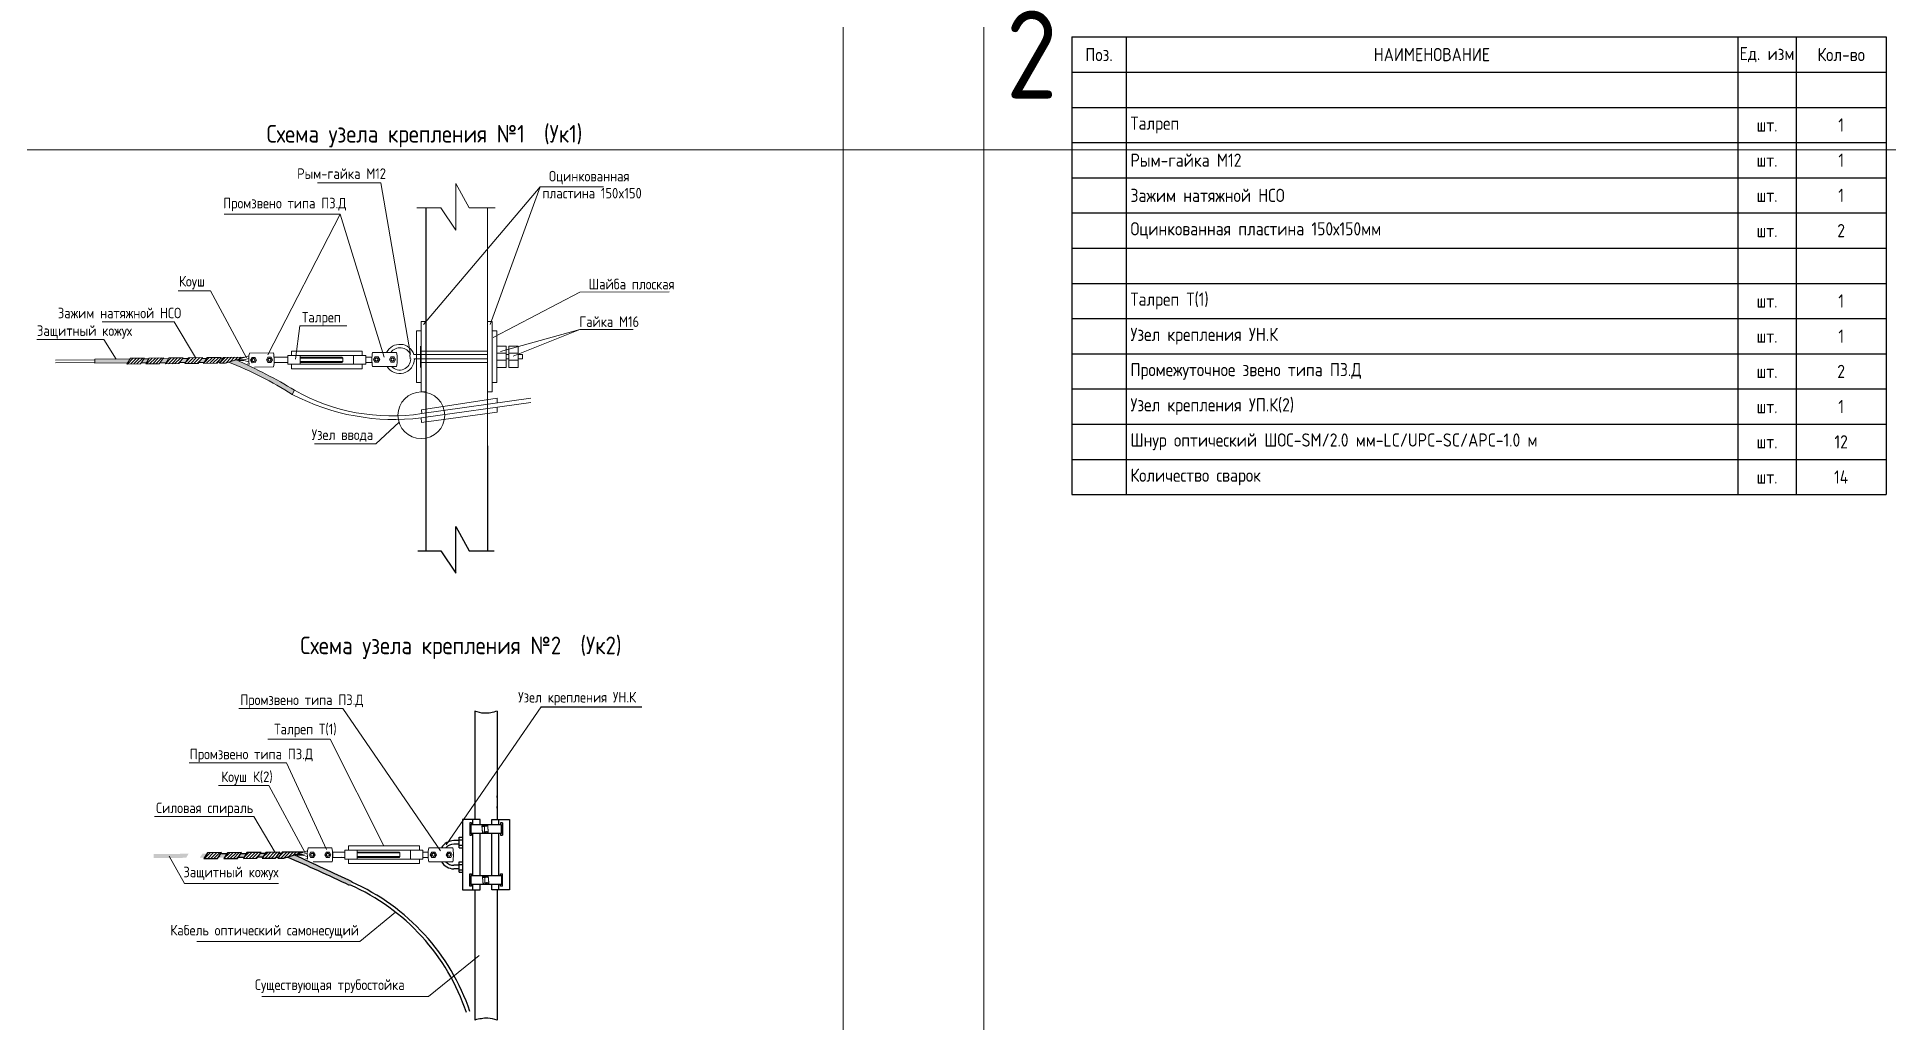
# Model space of a CAD drawing. Header units: millimetres. Extents: x -2983 to 1969, y -817 to 3427.
# Drawn here: x -2360.4 to -1940.2, y 2720.6 to 2944 of the extents above; entities that cross this region are included whole.
import ezdxf
from ezdxf.enums import TextEntityAlignment as Align

# ---------------------------------------------------------------- set-up
doc = ezdxf.new("R2010")
doc.units = ezdxf.units.MM
doc.layers.add('ВЭ', color=1, linetype='Continuous')
doc.styles.add('мой', font='GOST_Common.ttf', dxfattribs={"width": 0.9, "height": 3})
pattern_1 = [(45.43067765710001, (-2612.615390467131, 2720.823371389998), (-0.3619001626589191, 0.3565000312306409), [])]
pattern_2 = [(45.43067765710001, (-2625.920539990133, 2833.281867859416), (-0.3619001626589191, 0.3565000312306409), [])]

msp = doc.modelspace()

# ---------------------------------------------------------------- texts
at = {"color": 0, "lineweight": 18, "style": 'мой', "width": 0.9}
for s, p in [('Рым-гайка М12', (-2291.141174888333, 2912.943484102707)), ('Оцинкованная ', (-2234.213617950063, 2912.044121245053)), ('пластина 150x150', (-2234.213617950063, 2908.500914413287)), ('Шайба плоская', (-2225.215135351908, 2887.836067592836)), ('Талреп', (-2295.726305021475, 2879.985517946678)), ('Гайка М16', (-2230.310499766842, 2879.30534876167))]:
    msp.add_text(s, height=2.4, dxfattribs=at).set_placement(p, align=Align.MIDDLE)
for s, p in [('Промзвено типа ПЗ.Д', (-2318.05196447705, 2905.034320582191)), ('Коуш', (-2328.077546677339, 2887.276823938123)), ('Защитный кожух', (-2360.357063133015, 2876.056391099313)), ('Зажим натяжной НСО', (-2355.610779486524, 2880.060934189508)), ('Узел ввода', (-2297.943218304375, 2852.410090620042)), ('Промзвено типа ПЗ.Д', (-2314.163793694564, 2792.161274511453)), ('Талреп Т(1)', (-2306.465007289137, 2785.508872454798)), ('Промзвено типа ПЗ.Д', (-2325.64444008862, 2779.841718386321)), ('Коуш К(2)', (-2318.485919395855, 2774.677637562527)), ('Силовая спираль', (-2333.293772605043, 2767.602437720091)), ('Защитный кожух', (-2327.074928746998, 2753.023614454124)), ('Существующая трубостойка', (-2310.82690472758, 2727.408916951925))]:
    msp.add_text(s, height=2.4, dxfattribs=at).set_placement(p)
for s, p in [('Узел крепления УН.К', (-2224.22140580111, 2792.739119132695)), ('Кабель оптический самонесущий', (-2287.196878604117, 2739.797804579884))]:
    msp.add_text(s, height=2.4, dxfattribs=at).set_placement(p, align=Align.RIGHT)
at = {"color": 7, "linetype": 'Continuous', "lineweight": 15, "char_height": 4, "width": 71.99999999999926, "style": 'мой'}
for s, insert, attachment_point in [('Схема узела крепления №1  (Ук1)', (-2308.166710862502, 2923.991935042586), 1), ('Схема узела крепления №2  (Ук2)', (-2264.013359240374, 2805.179381968956), 5)]:
    msp.add_mtext(s, dxfattribs=dict(at, insert=insert, attachment_point=attachment_point))

# ---------------------------------------------------------------- blocks, each defined once
blk = doc.blocks.new('*T22')
at = {"color": 0, "linetype": 'ByBlock', "lineweight": -2, "transparency": 16777216}
for p, q in [((0, 0), (185, 0)), ((0, 0), (0, -104)), ((12.30669044020033, 0), (12.30669044020033, -104)), ((151.3066904402003, 0), (151.3066904402003, -104)), ((164.6133808804007, 0), (164.6133808804007, -104)), ((185, 0), (185, -104)), ((0, -8), (185, -8)), ((0, -16), (185, -16)), ((0, -24), (185, -24)), ((0, -32), (185, -32)), ((0, -40), (185, -40)), ((0, -48), (185, -48)), ((0, -56), (185, -56)), ((0, -64), (185, -64)), ((0, -72), (185, -72)), ((0, -80), (185, -80)), ((0, -88), (185, -88)), ((0, -96), (185, -96)), ((0, -104), (185, -104))]:
    blk.add_line(p, q, dxfattribs=at)
at = {"color": 0, "linetype": 'Continuous', "lineweight": 18, "transparency": 16777216, "char_height": 3, "style": 'мой'}
for s, insert, width, attachment_point in [('Поз.', (6.153345220100164, -4.000000000000455), 12.30519044020033, 5), ('НАИМЕНОВАНИЕ', (81.80669044020033, -4.000000000000455), 138.9985, 5), ('Ед. изм', (157.9600356603005, -4.000000000000455), 13.30519044020033, 5), ('Кол-во', (174.8066904402003, -4.000000000000455), 20.38511911959935, 5), ('Талреп', (13.30669044020033, -20), 137, 4), ('шт.', (157.9600356603005, -20), 11.30669044020033, 5), ('1', (174.8066904402003, -20), 18.38661911959935, 5), ('Рым-гайка М12', (13.30669044020033, -28), 137, 4), ('шт.', (157.9600356603005, -28), 11.30669044020033, 5), ('1', (174.8066904402003, -28), 18.38661911959935, 5), ('Зажим натяжной НСО', (13.30669044020033, -36), 137, 4), ('шт.', (157.9600356603005, -36), 11.30669044020033, 5), ('1', (174.8066904402003, -36), 18.38661911959935, 5), ('Оцинкованная пластина 150х150мм', (13.30669044020033, -44), 137, 4), ('шт.', (157.9600356603005, -44), 11.30669044020033, 5), ('2', (174.8066904402003, -44), 18.38661911959935, 5), ('Талреп Т(1)', (13.30669044020033, -60), 137, 4), ('1', (174.8066904402003, -60), 18.38661911959935, 5), ('шт.', (157.9600356603005, -60), 11.30669044020033, 5), ('Узел крепления УН.К\\P', (13.30669044020033, -68), 137, 4), ('1', (174.8066904402003, -68), 18.38661911959935, 5), ('шт.', (157.9600356603005, -68), 11.30669044020033, 5), ('Промежуточное звено типа ПЗ.Д\\P', (13.30669044020033, -76), 137, 4), ('шт.', (157.9600356603005, -76), 11.30669044020033, 5), ('2', (174.8066904402003, -76), 18.38661911959935, 5), ('Узел крепления УП.К(2)', (13.30669044020033, -84), 137, 4), ('шт.', (157.9600356603005, -84), 11.30669044020033, 5), ('1', (174.8066904402003, -84), 18.38661911959935, 5), ('Шнур оптический ШОС-SM/2.0 мм-LC/UPC-SC/APC-1.0 м', (13.30669044020033, -92), 137, 4), ('шт.', (157.9600356603005, -92), 11.30669044020033, 5), ('12', (174.8066904402003, -92), 18.38661911959935, 5), ('Количество сварок', (13.30669044020033, -100), 137, 4), ('шт.', (157.9600356603005, -100), 11.30669044020033, 5), ('14', (174.8066904402003, -100), 18.38661911959935, 5)]:
    blk.add_mtext(s, dxfattribs=dict(at, insert=insert, width=width, attachment_point=attachment_point))
blk = doc.blocks.new('*T5')
at = {"layer": 'Defpoints', "color": 8, "linetype": 'ByBlock', "lineweight": 0, "transparency": 16777216}
for p, q in [((0, 0), (4356, 0)), ((0, 0), (0, -36.66666666666652)), ((242, 0), (242, -36.66666666666652)), ((484, 0), (484, -36.66666666666652)), ((726, 0), (726, -36.66666666666652)), ((968, 0), (968, -36.66666666666652)), ((1210, 0), (1210, -36.66666666666652)), ((1452, 0), (1452, -36.66666666666652)), ((1694, 0), (1694, -36.66666666666652)), ((1936, 0), (1936, -36.66666666666652)), ((2178, 0), (2178, -36.66666666666652)), ((2420, 0), (2420, -36.66666666666652)), ((2662, 0), (2662, -36.66666666666652)), ((2904, 0), (2904, -36.66666666666652)), ((3146, 0), (3146, -36.66666666666652)), ((3388, 0), (3388, -36.66666666666652)), ((3630, 0), (3630, -36.66666666666652)), ((3872, 0), (3872, -36.66666666666652)), ((4114, 0), (4114, -36.66666666666652)), ((4356, 0), (4356, -36.66666666666652)), ((0, -36.66666666666652), (4356, -36.66666666666652))]:
    blk.add_line(p, q, dxfattribs=at)
at = {"layer": 'Defpoints', "color": 5, "linetype": 'Continuous', "lineweight": 0, "transparency": 16777216, "char_height": 20, "width": 232, "attachment_point": 1, "style": 'мой'}
for s, insert in [('1', (5, -5)), ('2', (247, -5)), ('3', (489, -5)), ('4', (731, -5)), ('5', (973, -5)), ('6', (1215, -5)), ('7', (1457, -5)), ('8', (1699, -5)), ('9', (1941, -5)), ('10', (2183, -5)), ('11', (2425, -5)), ('12', (2667, -5)), ('13', (2909, -5)), ('14', (3151, -5)), ('15', (3393, -5)), ('16', (3635, -5)), ('17', (3877, -5)), ('18', (4119, -5))]:
    blk.add_mtext(s, dxfattribs=dict(at, insert=insert))
blk = doc.blocks.new('*U3')
at = {"layer": 'ВЭ', "color": 250, "linetype": 'ByBlock', "lineweight": 18}
blk.add_lwpolyline([(-105, -148.5), (105, -148.5), (105, 148.5), (-105, 148.5), (-105, -148.5)], dxfattribs=at)
blk = doc.blocks.new('*U4')
at = {"layer": 'Defpoints', "color": 0, "linetype": 'ByBlock', "lineweight": -2, "transparency": 16777216}
for p in [(0, 0), (242, 0), (484, 0), (726, 0), (968, 0), (1210, 0), (1452, 0), (1694, 0), (1936, 0), (2178, 0), (2420, 0), (2662, 0), (2904, 0), (3146, 0), (3388, 0), (3630, 0), (3872, 0), (4114, 0)]:
    blk.add_blockref('*U3', p, dxfattribs=at)

# ---------------------------------------------------------------- hatches: boundary and pattern name
at = {"lineweight": 18}
h = msp.add_hatch(color=0, dxfattribs=at)
h.paths.add_polyline_path([(-2347.173752156048, 2869.852283346425), (-2339.771966374923, 2869.90792171674), (-2339.208116593756, 2870.82535372946), (-2347.180616139354, 2870.76542536958)])
h.paths.add_polyline_path([(-2331.030311749953, 2869.97363172667), (-2330.466461968786, 2870.891063739391), (-2331.752102731974, 2870.881399726004), (-2332.417412737934, 2869.963205048472)])
h.paths.add_polyline_path([(-2326.621550877593, 2870.006771873832), (-2326.057701096426, 2870.924203886553), (-2327.280565112749, 2870.915011758734), (-2327.94587511871, 2869.996817081203)])
h.paths.add_polyline_path([(-2335.501849369179, 2869.940019693941), (-2334.937999588008, 2870.857451706661), (-2336.022219737721, 2870.849301748802), (-2336.687529743682, 2869.931107071272)])
h.paths.add_polyline_path([(-2322.361646154292, 2870.038793086484), (-2321.797796373125, 2870.956225099203), (-2322.873928598423, 2870.948135937341), (-2323.539238604382, 2870.029941259808)])
h.paths.add_polyline_path([(-2318.744562687709, 2870.065982285863), (-2318.105992906359, 2870.983975960211), (-2318.61449294426, 2870.980153624053), (-2319.279802950221, 2870.061958946522)])
h = msp.add_hatch(dxfattribs=at)
h.set_pattern_fill('ANSI31', color=0, scale=0.16, angle=0.4306776570999999, style=0)
h.set_pattern_definition(pattern_2)
h.paths.add_polyline_path([(-2339.91926665967, 2869.668251504522), (-2336.86133552777, 2869.691237620271), (-2335.900764571739, 2871.016922085131), (-2339.105183422536, 2870.992834838089)])
h = msp.add_hatch(dxfattribs=at)
h.set_pattern_fill('ANSI31', color=0, scale=0.16, angle=0.4306776570999999, style=0)
h.set_pattern_definition(pattern_2)
h.paths.add_polyline_path([(-2335.649149653924, 2869.700349481723), (-2332.591218522026, 2869.723335597472), (-2331.630647565991, 2871.049020062333), (-2334.835066416788, 2871.02493281529)])
h = msp.add_hatch(dxfattribs=at)
h.set_pattern_fill('ANSI31', color=0, scale=0.16, angle=0.4306776570999999, style=0)
h.set_pattern_definition(pattern_2)
h.paths.add_polyline_path([(-2331.177612034699, 2869.733961514453), (-2328.119680902795, 2869.756947630201), (-2327.159109946768, 2871.082632095062), (-2330.363528797563, 2871.058544848019)])
h = msp.add_hatch(dxfattribs=at)
h.set_pattern_fill('ANSI31', color=0, scale=0.16, angle=0.4306776570999999, style=0)
h.set_pattern_definition(pattern_2)
h.paths.add_polyline_path([(-2326.757045365395, 2869.786310707027), (-2323.699114233494, 2869.809296822776), (-2322.738543277464, 2871.134981287637), (-2325.942962128258, 2871.110894040594)])
h = msp.add_hatch(dxfattribs=at)
h.set_pattern_fill('ANSI31', color=0, scale=0.16, angle=0.4306776570999999, style=0)
h.set_pattern_definition(pattern_2)
h.paths.add_polyline_path([(-2322.494533861629, 2869.822573375347), (-2319.436602729726, 2869.845559491096), (-2318.476031773698, 2871.171243955957), (-2321.680450624492, 2871.147156708914)])
h = msp.add_hatch(dxfattribs=at)
h.set_pattern_fill('ANSI31', color=0, scale=0.16, angle=0.4306776570999999, style=0)
h.set_pattern_definition(pattern_2)
h.paths.add_polyline_path([(-2318.744562687709, 2870.065982285863), (-2316.832664578786, 2870.080353803513), (-2313.791157751846, 2871.016410078579), (-2318.105992906359, 2870.983975960211)])
h.paths.add_polyline_path([(-2313.791157751846, 2871.016410078579), (-2313.158173741736, 2871.211217681651), (-2317.973096784819, 2871.175024460282), (-2318.105992906359, 2870.983975960211)])
h.paths.add_polyline_path([(-2318.895060350482, 2869.849630202724), (-2317.549484701061, 2869.859744739738), (-2316.832664578786, 2870.080353803513), (-2318.744562687709, 2870.065982285863)])
h = msp.add_hatch(color=0, dxfattribs=at)
edge = h.paths.add_edge_path()
edge.add_arc((-2347.102676811328, 2792.116782468163), 83.6336780006746, 57.637195753171284, 68.78087947801038, ccw=False)
edge.add_line((-2302.335362564951, 2862.760109620035), (-2301.81158779157, 2863.705267079334))
edge.add_arc((-2359.789052190285, 2768.1262753421), 111.7887742110567, 58.75932939142134, 66.45140966708955)
edge.add_line((-2315.126457879356, 2870.605457174451), (-2316.832664578784, 2870.080353803512))
h = msp.add_hatch(color=8)
h.paths.add_polyline_path([(-2333.868602633042, 2757.393786877008), (-2326.466816851919, 2757.449425247322), (-2325.902967070752, 2758.366857260042), (-2333.875466616349, 2758.306928900162)])
h.paths.add_polyline_path([(-2317.725162226946, 2757.515135257253), (-2317.161312445781, 2758.432567269973), (-2318.446953208969, 2758.422903256586), (-2319.112263214928, 2757.504708579055)])
h.paths.add_polyline_path([(-2313.316401354589, 2757.548275404415), (-2312.752551573422, 2758.465707417135), (-2313.975415589744, 2758.456515289316), (-2314.640725595703, 2757.538320611785)])
h.paths.add_polyline_path([(-2322.196699846171, 2757.481523224524), (-2321.632850065006, 2758.398955237243), (-2322.717070214715, 2758.390805279385), (-2323.382380220674, 2757.472610601853)])
h.paths.add_polyline_path([(-2309.056496631288, 2757.580296617066), (-2308.492646850121, 2758.497728629786), (-2309.568779075417, 2758.489639467923), (-2310.234089081378, 2757.571444790391)])
h.paths.add_polyline_path([(-2305.439413164707, 2757.607485816446), (-2304.800843383354, 2758.525479490792), (-2305.309343421256, 2758.521657154636), (-2305.974653427217, 2757.603462477104)])
h = msp.add_hatch()
h.set_pattern_fill('ANSI31', color=256, scale=0.16, angle=0.4306776570999999, style=0)
h.set_pattern_definition([(45.43067765710001, (-2617.086928086356, 2720.789759357268), (-0.3619001626589191, 0.3565000312306409), [])])
h.paths.add_polyline_path([(-2322.34400013092, 2757.241853012305), (-2319.286068999018, 2757.264839128054), (-2318.325498042989, 2758.590523592914), (-2321.529916893785, 2758.566436345872)])
h = msp.add_hatch()
h.set_pattern_fill('ANSI31', color=256, scale=0.16, angle=0.4306776570999999, style=0)
h.set_pattern_definition(pattern_1)
h.paths.add_polyline_path([(-2317.872462511695, 2757.275465045036), (-2314.814531379793, 2757.298451160784), (-2313.853960423764, 2758.624135625644), (-2317.058379274559, 2758.600048378602)])
h = msp.add_hatch()
h.set_pattern_fill('ANSI31', color=256, scale=0.16, angle=0.4306776570999999, style=0)
h.set_pattern_definition(pattern_1)
h.paths.add_polyline_path([(-2313.451895842391, 2757.32781423761), (-2310.39396471049, 2757.350800353358), (-2309.433393754459, 2758.676484818219), (-2312.637812605256, 2758.652397571177)])
h = msp.add_hatch()
h.set_pattern_fill('ANSI31', color=256, scale=0.16, angle=0.4306776570999999, style=0)
h.set_pattern_definition(pattern_1)
h.paths.add_polyline_path([(-2309.189384338623, 2757.36407690593), (-2306.13145320672, 2757.387063021678), (-2305.170882250691, 2758.712747486539), (-2308.375301101488, 2758.688660239497)])
h = msp.add_hatch()
h.set_pattern_fill('ANSI31', color=256, scale=0.16, angle=0.4306776570999999, style=0)
h.set_pattern_definition(pattern_1)
h.paths.add_polyline_path([(-2305.439413164707, 2757.607485816446), (-2303.527515055782, 2757.621857334095), (-2300.486008228842, 2758.557913609162), (-2304.800843383354, 2758.525479490792)])
h.paths.add_polyline_path([(-2300.486008228842, 2758.557913609162), (-2299.853024218733, 2758.752721212233), (-2304.667947261815, 2758.716527990864), (-2304.800843383354, 2758.525479490792)])
h.paths.add_polyline_path([(-2305.589910827476, 2757.391133733306), (-2304.244335178059, 2757.401248270321), (-2303.527515055782, 2757.621857334095), (-2305.439413164707, 2757.607485816446)])
h = msp.add_hatch(color=8)
edge = h.paths.add_edge_path()
edge.add_arc((-2467.829536009409, 2375.194368589987), 416.2282285436303, 64.60143450348693, 66.75022699707768, ccw=False)
edge.add_line((-2289.304039010008, 2751.192487146031), (-2288.779430234622, 2752.033515319309))
edge.add_arc((-1842.971961342021, 3720.047245938239), 1065.736778940844, 244.4977462287653, 245.2721156489759, ccw=False)
edge.add_line((-2301.821308356354, 2758.146960705032), (-2303.527515055784, 2757.621857334093))

# ---------------------------------------------------------------- linework, layer by layer
at = {"color": 0, "lineweight": 18}
for p, q in [((-2296.603374517897, 2910.841407663056), (-2282.221784397083, 2910.841407663056)), ((-2275.466858799282, 2871.830905833814), (-2282.221784397083, 2910.841407663056)), ((-2265.141755522691, 2900.072024819167), (-2265.141755522691, 2910.722194331572)), ((-2265.141755522691, 2910.722194331572), (-2262.158066569205, 2905.184105980716)), ((-2245.977597341222, 2909.942044805403), (-2231.596007220407, 2909.942044805403)), ((-2317.793839650389, 2903.746130756177), (-2291.423058130618, 2903.746130756177)), ((-2291.423058130618, 2903.746130756177), (-2307.896649877566, 2871.761316796813)), ((-2291.423058130618, 2903.746130756177), (-2281.428607867183, 2871.243200004709)), ((-2274.053013223651, 2905.184105980716), (-2268.55168674469, 2905.184105980716)), ((-2268.55168674469, 2905.184105980716), (-2265.141755522691, 2900.072024819167)), ((-2262.158066569205, 2905.184105980716), (-2256.229211833848, 2905.184105980716)), ((-2257.999565111277, 2905.184105980716), (-2257.999565111277, 2893.945901277315)), ((-2257.999565111277, 2893.945901277315), (-2257.999565111277, 2851.072223562408)), ((-2328.24880569458, 2886.336134031947), (-2320.946615769286, 2886.336134031947)), ((-2320.946615769286, 2886.336134031947), (-2312.738830915863, 2871.073331884608)), ((-2256.688782931746, 2875.667625908628), (-2236.967560539972, 2886.025834035221)), ((-2236.967560539972, 2886.025834035221), (-2216.67724940737, 2886.081908398718)), ((-2345.5425237647, 2879.260934189509), (-2329.192668290678, 2879.260934189509)), ((-2329.192668290678, 2879.260934189509), (-2324.340752702861, 2871.122937664115)), ((-2301.579672188396, 2870.733533378399), (-2300.627361390718, 2878.324760219567)), ((-2300.627361390718, 2878.324760219567), (-2289.927853323423, 2878.324760219567)), ((-2345.185749529344, 2875.256391099314), (-2342.330782235431, 2870.801881011864)), ((-2255.025420720449, 2872.477030431788), (-2236.967560539972, 2877.495115204056)), ((-2252.170739124533, 2871.44365890132), (-2236.967560539972, 2877.495115204056)), ((-2236.967560539972, 2877.495115204056), (-2224.903184129427, 2877.495115204056)), ((-2356.14285320725, 2870.54897524543), (-2347.179545792529, 2870.616351393825)), ((-2347.174735122229, 2869.976369474197), (-2356.138015267417, 2869.905365556172)), ((-2347.180616139354, 2870.76542536958), (-2339.208116593756, 2870.82535372946)), ((-2347.173752156048, 2869.852283346425), (-2347.180616139354, 2870.76542536958)), ((-2339.771966374923, 2869.90792171674), (-2347.173752156048, 2869.852283346425)), ((-2335.501849369179, 2869.940019693941), (-2336.687529743682, 2869.931107071272)), ((-2336.022219737721, 2870.849301748802), (-2334.937999588008, 2870.857451706661)), ((-2331.030311749953, 2869.97363172667), (-2332.417412737934, 2869.963205048472)), ((-2331.752102731974, 2870.881399726004), (-2330.466461968786, 2870.891063739391)), ((-2326.621550877593, 2870.006771873832), (-2327.94587511871, 2869.996817081203)), ((-2327.280565112749, 2870.915011758734), (-2326.057701096426, 2870.924203886553)), ((-2322.361646154292, 2870.038793086484), (-2323.539238604382, 2870.029941259808)), ((-2322.873928598423, 2870.948135937341), (-2321.797796373125, 2870.956225099203)), ((-2319.279802950221, 2870.061958946522), (-2318.744562687709, 2870.065982285863)), ((-2318.61449294426, 2870.980153624053), (-2318.105992906359, 2870.983975960211)), ((-2316.832664578786, 2870.080353803513), (-2315.126457879356, 2870.605457174451)), ((-2312.18197327109, 2871.515276543106), (-2314.520214043678, 2870.786980615684)), ((-2313.338353320205, 2870.639302711797), (-2314.495822272522, 2870.630602151135)), ((-2313.337150652627, 2870.479307231888), (-2314.485396215989, 2870.470676002379)), ((-2312.228964277801, 2870.93718729099), (-2313.338353320205, 2870.639302711797)), ((-2312.223408896945, 2870.198133670584), (-2313.337150652627, 2870.479307231888)), ((-2306.633574719079, 2872.209744701598), (-2312.073421035919, 2872.168854004031)), ((-2307.199631680971, 2871.2054614653), (-2307.346037706313, 2871.204360948087)), ((-2307.190611674156, 2870.005495365997), (-2307.337017699498, 2870.004394848785)), ((-2304.546062277417, 2871.210898616895), (-2306.476306552297, 2871.210898616895)), ((-2306.476306552297, 2871.210898616895), (-2306.476306552297, 2870.010898616895)), ((-2304.546062277417, 2870.010898616895), (-2306.476306552297, 2870.010898616895)), ((-2303.346062277418, 2871.210898616895), (-2306.146062277418, 2871.210898616895)), ((-2306.146062277418, 2870.010898616895), (-2303.346062277418, 2870.010898616895)), ((-2285.623790942198, 2871.610898616895), (-2303.346062277418, 2871.610898616895)), ((-2303.346062277418, 2869.610898616895), (-2303.346062277418, 2871.610898616895)), ((-2302.546062277417, 2872.610898616895), (-2286.423790942199, 2872.610898616895)), ((-2302.546062277417, 2871.610898616895), (-2302.546062277417, 2872.610898616895)), ((-2300.546062277417, 2871.610898616895), (-2300.546062277417, 2869.610898616895)), ((-2300.546062277417, 2871.210898616895), (-2291.045863701591, 2871.210898616895)), ((-2290.845863701592, 2871.010898616895), (-2300.546062277417, 2871.010898616895)), ((-2290.845863701592, 2870.210898616895), (-2300.546062277417, 2870.210898616895)), ((-2291.045863701591, 2870.010898616895), (-2300.546062277417, 2870.010898616895)), ((-2290.845863701592, 2871.010898616895), (-2291.045863701591, 2871.210898616895)), ((-2290.845863701592, 2870.210898616895), (-2291.045863701591, 2870.010898616895)), ((-2290.845863701592, 2871.010898616895), (-2290.845863701592, 2870.210898616895)), ((-2288.423790942199, 2871.610898616895), (-2288.423790942199, 2869.610898616895)), ((-2286.423790942199, 2872.610898616895), (-2286.423790942199, 2871.610898616895)), ((-2285.623790942198, 2871.610898616895), (-2285.623790942198, 2869.610898616895)), ((-2285.623790942198, 2871.210898616895), (-2284.242983549848, 2871.210898616895)), ((-2284.23260790504, 2870.010898616895), (-2285.623790942198, 2870.010898616895)), ((-2278.651309425642, 2872.307631656005), (-2284.091309425645, 2872.307631656005)), ((-2275.551679118184, 2870.81137902487), (-2275.602362105532, 2871.830905833814)), ((-2274.823963534818, 2871.830905833814), (-2273.168020465739, 2871.830905833814)), ((-2274.736035882412, 2870.8113517891), (-2273.168020465739, 2870.8113517891)), ((-2273.168020465739, 2873.749387228849), (-2273.168020465739, 2868.892870394064)), ((-2273.168020465739, 2871.830905833814), (-2273.168020465739, 2870.8113517891)), ((-2273.032517159489, 2872.612710127257), (-2257.999565111277, 2872.612710127257)), ((-2273.032517159489, 2871.830905833814), (-2257.999565111277, 2871.830905833814)), ((-2273.032517159489, 2870.8113517891), (-2257.999565111277, 2870.8113517891)), ((-2257.999565111277, 2870.029547495658), (-2273.032517159489, 2870.029547495658)), ((-2255.860235444303, 2873.749387228849), (-2255.860235444303, 2868.892870394064)), ((-2255.860235444303, 2873.749387228849), (-2253.763110422573, 2873.749387228849)), ((-2253.763110422573, 2872.130548283921), (-2255.860235444303, 2872.130548283921)), ((-2253.763110422573, 2870.511709338992), (-2255.860235444303, 2870.511709338992)), ((-2253.763110422573, 2873.749387228849), (-2253.763110422573, 2868.892870394064)), ((-2253.763110422573, 2871.830905833814), (-2253.141068816869, 2871.830905833814)), ((-2253.141068816869, 2870.810088269374), (-2253.763110422573, 2870.809833200056)), ((-2253.141068816869, 2873.749387228849), (-2251.043943795139, 2873.749387228849)), ((-2253.141068816869, 2873.749387228849), (-2253.141068816869, 2868.892870394064)), ((-2251.043943795139, 2872.130548283921), (-2253.141068816869, 2872.130548283921)), ((-2251.043943795139, 2870.511709338992), (-2253.141068816869, 2870.511709338992)), ((-2251.043943795139, 2873.749387228849), (-2251.043943795139, 2868.892870394064)), ((-2251.043943795139, 2871.830905833814), (-2250.059703151248, 2871.830905833814)), ((-2250.059703151248, 2870.8113517891), (-2251.043943795139, 2870.810948199393)), ((-2250.059703151248, 2871.830905833814), (-2250.059703151248, 2870.8113517891)), ((-2312.167836778834, 2869.621581140867), (-2312.529929707889, 2869.728736885445)), ((-2306.609521367565, 2869.009835103455), (-2310.890413308134, 2868.977656132311)), ((-2285.623790942198, 2869.610898616895), (-2303.346062277418, 2869.610898616895)), ((-2302.546062277417, 2868.610898616895), (-2302.546062277417, 2869.610898616895)), ((-2286.423790942199, 2868.610898616895), (-2302.546062277417, 2868.610898616895)), ((-2286.423790942199, 2869.610898616895), (-2286.423790942199, 2868.610898616895)), ((-2278.651309425642, 2869.107631656004), (-2284.091309425645, 2869.107631656004)), ((-2255.860235444303, 2868.892870394064), (-2253.763110422573, 2868.892870394064)), ((-2253.141068816869, 2868.892870394064), (-2251.043943795139, 2868.892870394064)), ((-2302.335362564951, 2862.760109620035), (-2301.81158779157, 2863.705267079334)), ((-2272.929350137259, 2858.397041017633), (-2248.130799058588, 2861.892621569892)), ((-2273.019702357418, 2857.415368107448), (-2248.107693936487, 2860.926270059284)), ((-2283.389324192343, 2851.51875669108), (-2278.077715452851, 2856.416738950897)), ((-2283.389324192343, 2851.51875669108), (-2297.293114538325, 2851.51875669108))]:
    msp.add_line(p, q, dxfattribs=at)
for p, q in [((-2271.962852325996, 2905.184105980716), (-2271.962852326, 2827.235378589191)), ((-2257.999565111277, 2851.072223562408), (-2257.999565111277, 2827.235378589191)), ((-2265.141755522691, 2822.12329742764), (-2265.141755522691, 2832.773466940047)), ((-2265.141755522691, 2832.773466940047), (-2262.158066569205, 2827.235378589191)), ((-2273.819332596435, 2827.235378589191), (-2268.55168674469, 2827.235378589191)), ((-2268.55168674469, 2827.235378589191), (-2265.141755522691, 2822.12329742764)), ((-2262.158066569205, 2827.235378589191), (-2256.42771473225, 2827.235378589191)), ((-2260.848885694076, 2790.784513798168), (-2260.848885694076, 2766.152402147475)), ((-2255.803761831389, 2790.784513798168), (-2255.803761831389, 2766.170832585786)), ((-2245.775804595099, 2791.723102582812), (-2222.895477652085, 2791.723102582812)), ((-2255.803761831389, 2783.140085531707), (-2255.803761831389, 2782.740085531707)), ((-2255.803761831389, 2780.740085531707), (-2255.803761831389, 2780.340085531707)), ((-2255.803761831389, 2771.140085531707), (-2255.803761831389, 2771.540085531707)), ((-2255.803761831389, 2768.740085531707), (-2255.803761831389, 2769.140085531707)), ((-2259.648885694077, 2766.152402147475), (-2263.648885694077, 2766.152402147475)), ((-2263.648885694077, 2766.152402147475), (-2263.648885694077, 2750.152402147475)), ((-2261.58240699456, 2765.370832585786), (-2261.98240699456, 2765.370832585786)), ((-2261.98240699456, 2765.370832585786), (-2261.98240699456, 2762.570832585786)), ((-2254.803761831389, 2764.970832585786), (-2261.760067932381, 2764.970832585786)), ((-2261.760067932381, 2764.970832585786), (-2261.760067932381, 2762.970832585786)), ((-2261.58240699456, 2765.370832585786), (-2261.58240699456, 2764.970832585786)), ((-2261.297320722223, 2764.970832585786), (-2261.297320722223, 2766.170832585786)), ((-2259.648885694077, 2764.952402147475), (-2259.648885694077, 2766.152402147475)), ((-2257.00376183139, 2764.970832585786), (-2257.00376183139, 2766.170832585786)), ((-2257.00376183139, 2766.170832585786), (-2253.00376183139, 2766.170832585786)), ((-2255.40376183139, 2764.970832585786), (-2255.40376183139, 2766.170832585786)), ((-2254.60376183139, 2765.370832585786), (-2255.00376183139, 2765.370832585786)), ((-2255.00376183139, 2765.370832585786), (-2255.00376183139, 2764.970832585786)), ((-2254.803761831389, 2762.970832585786), (-2254.803761831389, 2764.970832585786)), ((-2254.60376183139, 2765.370832585786), (-2254.60376183139, 2762.570832585786)), ((-2253.00376183139, 2766.170832585786), (-2253.00376183139, 2750.170832585786)), ((-2264.448885694076, 2761.352402147475), (-2265.648885694077, 2761.352402147475)), ((-2264.448885694076, 2759.752402147475), (-2264.448885694076, 2762.152402147475)), ((-2264.448885694076, 2762.152402147475), (-2263.648885694077, 2762.152402147475)), ((-2264.448885694076, 2761.552402147475), (-2263.648885694077, 2761.552402147475)), ((-2261.98240699456, 2762.570832585786), (-2261.58240699456, 2762.570832585786)), ((-2254.803761831389, 2762.970832585786), (-2261.760067932381, 2762.970832585786)), ((-2261.58240699456, 2762.970832585786), (-2261.58240699456, 2762.570832585786)), ((-2261.297320722223, 2753.370832585786), (-2261.297320722223, 2762.970832585786)), ((-2259.648885694077, 2753.352402147475), (-2259.648885694077, 2762.952402147475)), ((-2257.00376183139, 2753.370832585786), (-2257.00376183139, 2762.970832585786)), ((-2255.40376183139, 2753.370832585786), (-2255.40376183139, 2762.970832585786)), ((-2255.00376183139, 2762.970832585786), (-2255.00376183139, 2762.570832585786)), ((-2255.00376183139, 2762.570832585786), (-2254.60376183139, 2762.570832585786)), ((-2318.446953208969, 2758.422903256586), (-2317.161312445781, 2758.432567269973)), ((-2313.316401354589, 2757.548275404415), (-2314.640725595703, 2757.538320611785)), ((-2313.975415589744, 2758.456515289316), (-2312.752551573422, 2758.465707417135)), ((-2309.056496631288, 2757.580296617066), (-2310.234089081378, 2757.571444790391)), ((-2309.568779075417, 2758.489639467923), (-2308.492646850121, 2758.497728629786)), ((-2305.974653427217, 2757.603462477104), (-2305.439413164707, 2757.607485816446)), ((-2305.309343421256, 2758.521657154636), (-2304.800843383354, 2758.525479490792)), ((-2303.527515055782, 2757.621857334095), (-2301.821308356352, 2758.146960705034)), ((-2264.448885694076, 2760.552402147475), (-2265.648885694077, 2760.552402147475)), ((-2264.448885694076, 2760.352402147475), (-2263.648885694077, 2760.352402147475)), ((-2264.448885694076, 2759.752402147475), (-2263.648885694077, 2759.752402147475)), ((-2264.448885694076, 2754.152402147475), (-2264.448885694076, 2756.552402147475)), ((-2264.448885694076, 2756.552402147475), (-2263.648885694077, 2756.552402147475)), ((-2264.448885694076, 2755.752402147475), (-2265.648885694077, 2755.752402147475)), ((-2264.448885694076, 2754.952402147475), (-2265.648885694077, 2754.952402147475)), ((-2264.448885694076, 2755.952402147475), (-2263.648885694077, 2755.952402147475)), ((-2264.448885694076, 2754.752402147475), (-2263.648885694077, 2754.752402147475)), ((-2264.448885694076, 2754.152402147475), (-2263.648885694077, 2754.152402147475)), ((-2261.98240699456, 2750.970832585786), (-2261.98240699456, 2753.770832585786)), ((-2261.98240699456, 2753.770832585786), (-2261.58240699456, 2753.770832585786)), ((-2254.803761831389, 2753.370832585786), (-2261.740041568025, 2753.370832585786)), ((-2261.740041568025, 2753.370832585786), (-2261.740041568025, 2751.370832585786)), ((-2261.58240699456, 2753.370832585786), (-2261.58240699456, 2753.770832585786)), ((-2255.00376183139, 2753.370832585786), (-2255.00376183139, 2753.770832585786)), ((-2255.00376183139, 2753.770832585786), (-2254.60376183139, 2753.770832585786)), ((-2254.803761831389, 2753.370832585786), (-2254.803761831389, 2751.370832585786)), ((-2254.60376183139, 2750.970832585786), (-2254.60376183139, 2753.770832585786)), ((-2263.648885694077, 2750.152402147475), (-2259.648885694077, 2750.152402147475)), ((-2261.58240699456, 2750.970832585786), (-2261.98240699456, 2750.970832585786)), ((-2254.803761831389, 2751.370832585786), (-2261.740041568025, 2751.370832585786)), ((-2261.58240699456, 2750.970832585786), (-2261.58240699456, 2751.370832585786)), ((-2261.297320722223, 2750.170832585786), (-2261.297320722223, 2751.370832585786)), ((-2260.848885694076, 2750.152402147475), (-2260.848885694076, 2720.584259329478)), ((-2259.654406284219, 2750.152402147475), (-2259.654406284219, 2751.352402147475)), ((-2257.00376183139, 2750.170832585786), (-2257.00376183139, 2751.370832585786)), ((-2253.00376183139, 2750.170832585786), (-2257.00376183139, 2750.170832585786)), ((-2255.803761831389, 2750.170832585786), (-2255.803761831389, 2720.584259329478)), ((-2255.40376183139, 2750.170832585786), (-2255.40376183139, 2751.370832585786)), ((-2255.00376183139, 2750.970832585786), (-2255.00376183139, 2751.370832585786)), ((-2254.60376183139, 2750.970832585786), (-2255.00376183139, 2750.970832585786))]:
    msp.add_line(p, q)
at = {"lineweight": 15}
for p, q in [((-2314.522036291141, 2791.361274511452), (-2290.886502281482, 2791.361274511452)), ((-2290.886502281482, 2791.361274511452), (-2268.671208950002, 2759.055186133196)), ((-2245.775804595099, 2791.723102582812), (-2267.362744726816, 2760.429644165345)), ((-2307.902449651031, 2784.384303206371), (-2293.694364657601, 2784.384303206371)), ((-2293.694364657601, 2784.384303206371), (-2281.510021361685, 2760.152402147475)), ((-2325.77502188929, 2779.041718386321), (-2303.669269337558, 2779.041718386321)), ((-2303.669269337558, 2779.041718386321), (-2294.591500354564, 2759.302820327394)), ((-2319.143456918485, 2773.877637562527), (-2307.641466246284, 2773.877637562527)), ((-2307.641466246284, 2773.877637562527), (-2299.433681392859, 2758.614835415188)), ((-2333.658866217361, 2766.80243772009), (-2311.087518767675, 2766.80243772009)), ((-2311.087518767675, 2766.80243772009), (-2306.235603179858, 2758.664441194698))]:
    msp.add_line(p, q, dxfattribs=at)
at = {"lineweight": 20}
for p, q in [((-2298.876823748083, 2759.056780073689), (-2301.215064520674, 2758.328484146266)), ((-2300.033203797201, 2758.180806242378), (-2301.190672749514, 2758.172105681716)), ((-2300.032001129625, 2758.020810762471), (-2301.180246692985, 2758.012179532961)), ((-2298.923814754794, 2758.478690821573), (-2300.033203797201, 2758.180806242378)), ((-2298.918259373942, 2757.739637201167), (-2300.032001129625, 2758.020810762471)), ((-2298.86268725583, 2757.16308467145), (-2299.224780184885, 2757.270240416026)), ((-2293.328425196075, 2759.751248232177), (-2298.768271512917, 2759.710357534611)), ((-2293.304371844565, 2756.551338634035), (-2297.585263785132, 2756.519159662891)), ((-2293.894482157969, 2758.74696499588), (-2294.040888183311, 2758.745864478668)), ((-2293.885462151152, 2757.546998896577), (-2294.031868176494, 2757.545898379365)), ((-2291.240967284936, 2758.766911161239), (-2293.171157029295, 2758.752402147475)), ((-2290.371157029293, 2758.752402147475), (-2293.171157029295, 2758.752402147475)), ((-2293.171157029295, 2758.752402147475), (-2293.171157029295, 2757.552402147475)), ((-2293.171157029295, 2757.552402147475), (-2290.371157029293, 2757.552402147475)), ((-2291.231947278119, 2757.566945061936), (-2293.162137022479, 2757.552436048172)), ((-2272.648885694077, 2759.152402147475), (-2290.371157029293, 2759.152402147475)), ((-2290.371157029293, 2757.152402147475), (-2290.371157029293, 2759.152402147475)), ((-2272.648885694077, 2757.152402147475), (-2290.371157029293, 2757.152402147475)), ((-2289.571157029294, 2759.152402147475), (-2289.571157029294, 2760.152402147475)), ((-2289.571157029294, 2760.152402147475), (-2273.448885694076, 2760.152402147475)), ((-2289.571157029294, 2756.152402147475), (-2289.571157029294, 2757.152402147475)), ((-2287.571157029294, 2759.152402147475), (-2287.571157029294, 2757.152402147475)), ((-2287.571157029294, 2758.752402147475), (-2278.070958453468, 2758.752402147475)), ((-2277.870958453467, 2758.552402147475), (-2287.571157029294, 2758.552402147475)), ((-2277.870958453467, 2757.752402147475), (-2287.571157029294, 2757.752402147475)), ((-2278.070958453468, 2757.552402147475), (-2287.571157029294, 2757.552402147475)), ((-2277.870958453467, 2758.552402147475), (-2278.070958453468, 2758.752402147475)), ((-2277.870958453467, 2757.752402147475), (-2278.070958453468, 2757.552402147475)), ((-2277.870958453467, 2758.552402147475), (-2277.870958453467, 2757.752402147475)), ((-2275.448885694076, 2759.152402147475), (-2275.448885694076, 2757.152402147475)), ((-2273.448885694076, 2760.152402147475), (-2273.448885694076, 2759.152402147475)), ((-2273.448885694076, 2757.152402147475), (-2273.448885694076, 2756.152402147475)), ((-2272.648885694077, 2759.152402147475), (-2272.648885694077, 2757.152402147475)), ((-2272.648885694077, 2758.752402147475), (-2271.462688143637, 2758.752402147475)), ((-2271.462688143637, 2757.552402147475), (-2272.648885694077, 2757.552402147475)), ((-2265.872932418518, 2759.752402147476), (-2271.312932418517, 2759.752402147476)), ((-2265.872932418518, 2756.552402147476), (-2271.312932418517, 2756.552402147476)), ((-2266.334190917726, 2758.752402147475), (-2266.480601079241, 2758.752402147475)), ((-2266.334190917726, 2757.552402147475), (-2266.480601079241, 2757.552402147475)), ((-2273.448885694076, 2756.152402147475), (-2289.571157029294, 2756.152402147475))]:
    msp.add_line(p, q, dxfattribs=at)
at = {"color": 0, "lineweight": 18}
for points in [[(-2257.380654279292, 2878.664866044346), (-2245.977597341222, 2909.942044805403), (-2272.497684742746, 2878.649930928714)], [(-2345.185749529344, 2875.256391099314), (-2360.357063133015, 2875.256391099314)], [(-2272.929350137259, 2858.397041017633), (-2272.963227212711, 2859.235056142502), (-2255.780921515634, 2861.888303520245), (-2255.779580786799, 2860.814456455616)], [(-2255.781047750395, 2859.844848102965), (-2255.76944172091, 2858.733813959963), (-2272.977981830114, 2856.383329998217), (-2273.019702357418, 2857.415368107448)]]:
    msp.add_lwpolyline(points, dxfattribs=at)
for points in [[(-2271.962852326, 2863.337607439158), (-2273.032517159489, 2863.337607439158), (-2273.032517159489, 2879.304650183757), (-2271.962852326, 2879.304650183757)], [(-2257.999565111277, 2863.337607439158), (-2256.929900277788, 2863.337607439158), (-2256.929900277788, 2879.304650183757), (-2257.999565111277, 2879.304650183757)], [(-2273.032517159489, 2865.466495035031), (-2274.102181992974, 2865.466495035031), (-2274.102181992974, 2877.175762587884), (-2273.032517159489, 2877.175762587884)], [(-2256.929900277788, 2865.466495035031), (-2255.860235444303, 2865.466495035031), (-2255.860235444303, 2877.175762587884), (-2256.929900277788, 2877.175762587884)], [(-2339.91926665967, 2869.668251504522), (-2336.86133552777, 2869.691237620271), (-2335.900764571739, 2871.016922085131), (-2339.105183422536, 2870.992834838089)], [(-2335.649149653924, 2869.700349481723), (-2332.591218522026, 2869.723335597472), (-2331.630647565991, 2871.049020062333), (-2334.835066416788, 2871.02493281529)], [(-2331.177612034699, 2869.733961514453), (-2328.119680902795, 2869.756947630201), (-2327.159109946768, 2871.082632095062), (-2330.363528797563, 2871.058544848019)], [(-2326.757045365395, 2869.786310707027), (-2323.699114233494, 2869.809296822776), (-2322.738543277464, 2871.134981287637), (-2325.942962128258, 2871.110894040594)], [(-2322.494533861629, 2869.822573375347), (-2319.436602729726, 2869.845559491096), (-2318.476031773698, 2871.171243955957), (-2321.680450624492, 2871.147156708914)], [(-2318.895060350482, 2869.849630202724), (-2317.549484701061, 2869.859744739738), (-2313.158173741736, 2871.211217681651), (-2317.973096784819, 2871.175024460282)], [(-2311.483310722517, 2869.973227642185), (-2311.834221101151, 2870.570606840156), (-2311.492330729332, 2871.173193741489), (-2310.79952997888, 2871.178401444852), (-2310.448619600247, 2870.581022246881), (-2310.790509972067, 2869.978435345548)], [(-2307.883412424606, 2870.000287662634), (-2308.234322803241, 2870.597666860604), (-2307.892432431421, 2871.200253761938), (-2307.199631680971, 2871.2054614653), (-2306.848721302338, 2870.60808226733), (-2307.190611674156, 2870.005495365997)], [(-2283.517719587157, 2870.107631656004), (-2283.864129748672, 2870.707631656005), (-2283.517719587157, 2871.307631656005), (-2282.824899264131, 2871.307631656005), (-2282.478489102617, 2870.707631656005), (-2282.824899264131, 2870.107631656004)], [(-2279.917719587156, 2870.107631656004), (-2280.264129748673, 2870.707631656005), (-2279.917719587156, 2871.307631656005), (-2279.224899264131, 2871.307631656005), (-2278.878489102619, 2870.707631656005), (-2279.224899264131, 2870.107631656004)]]:
    msp.add_lwpolyline(points, close=True, dxfattribs=at)
at = {"lineweight": 18}
for points in [[(-2259.178741156714, 2763.907166342217), (-2259.178741156714, 2763.907166342217), (-2259.18243276544, 2763.94978764297), (-2259.186124374167, 2763.992408943724), (-2259.189815982893, 2764.035030244476), (-2259.193843192413, 2764.077315944436), (-2259.197534801139, 2764.119937245189), (-2259.20156201066, 2764.162558545941), (-2259.205253619387, 2764.205179846695), (-2259.209280828908, 2764.247465546654), (-2259.212972437635, 2764.290086847407), (-2259.216887780222, 2764.33270814816), (-2259.220579388949, 2764.375329448913), (-2259.224606598468, 2764.417727015804), (-2259.228298207197, 2764.460348316557), (-2259.232325416716, 2764.502969617311), (-2259.236017025442, 2764.545590918063), (-2259.240044234962, 2764.587876618022), (-2259.240044234962, 2764.587876618022), (-2259.240156101891, 2764.627924979361), (-2259.237695029408, 2764.665064800489), (-2259.232101682853, 2764.699631682201), (-2259.224047263814, 2764.731178156775), (-2259.213084304564, 2764.760375425795), (-2259.199660272831, 2764.786887888468), (-2259.183663301682, 2764.811051145588), (-2259.165428991912, 2764.832753330223), (-2259.144509875795, 2764.852330043167), (-2259.121577154917, 2764.86966941749), (-2259.096407095417, 2764.88488332012), (-2259.069335298088, 2764.89797175106), (-2259.039914295207, 2764.909382178033), (-2259.008703421426, 2764.918555266384), (-2258.975702676748, 2764.9261622177), (-2258.941023928105, 2764.931755564255), (-2258.613253819952, 2764.959722297033)], [(-2258.104147416469, 2764.880073042083), (-2258.104147416469, 2764.880073042083), (-2258.192634158978, 2764.883429050016), (-2258.280002232174, 2764.8858901225), (-2258.365580434473, 2764.887568126467), (-2258.449145032012, 2764.888127461122), (-2258.530136690138, 2764.887568126467), (-2258.608331674984, 2764.885554521707), (-2258.683170651896, 2764.881974779912), (-2258.754541753943, 2764.876493300287), (-2258.82166191261, 2764.869333816696), (-2258.884419260962, 2764.859825127552), (-2258.942366331278, 2764.848079099785), (-2258.995167522763, 2764.833648265671), (-2259.042263500759, 2764.816756359074), (-2259.083542398338, 2764.796732178405), (-2259.118444880844, 2764.773799457528), (-2259.146747214417, 2764.747286994855), (-2259.146747214417, 2764.747286994855), (-2259.156815238216, 2764.722788136942), (-2259.166100193498, 2764.700974085375), (-2259.17426647947, 2764.681956707086), (-2259.181649696923, 2764.665064800489), (-2259.187690511203, 2764.650298365582), (-2259.192836390034, 2764.637098067711), (-2259.196751732622, 2764.625240173013), (-2259.199436538968, 2764.614165346833), (-2259.20055520828, 2764.603985456103), (-2259.20055520828, 2764.593917432303), (-2259.198877204314, 2764.584073142365), (-2259.195968664105, 2764.573669517772), (-2259.191270252998, 2764.562818425454), (-2259.185117571787, 2764.550736796894), (-2259.177286886609, 2764.537312765161), (-2259.167778197464, 2764.52209886253), (-2259.167778197464, 2764.52209886253), (-2259.155808435836, 2764.524448068083), (-2259.131085844062, 2764.528363410672), (-2259.094505357588, 2764.53418049109), (-2259.047521246522, 2764.54122810775), (-2258.99102844631, 2764.549841861445), (-2258.92648122706, 2764.559574284452), (-2258.85499825808, 2764.570425376769), (-2258.777810075614, 2764.581835803743), (-2258.695811615112, 2764.594253033096), (-2258.610457146674, 2764.607117730174), (-2258.522865339614, 2764.620318028044), (-2258.434378597106, 2764.633630192847), (-2258.345779987668, 2764.647166091511), (-2258.258747515264, 2764.660478256313), (-2258.174176115345, 2764.673454820322), (-2258.093520058014, 2764.685872049675), (-2258.093520058014, 2764.685872049675), (-2258.09407939267, 2764.699743549133), (-2258.094750594256, 2764.712831980073), (-2258.095421795842, 2764.725472943288), (-2258.096092997429, 2764.737442704917), (-2258.096764199016, 2764.749300599614), (-2258.097435400602, 2764.760711026588), (-2258.09810660219, 2764.77200958663), (-2258.098777803775, 2764.78308441281), (-2258.099449005363, 2764.794494839784), (-2258.10012020695, 2764.805681532894), (-2258.100791408536, 2764.817091959867), (-2258.101462610123, 2764.828726120703), (-2258.102133811709, 2764.840919616194), (-2258.102805013296, 2764.853448712478), (-2258.103476214884, 2764.866537143419), (-2258.104147416469, 2764.880073042083)], [(-2258.104147416469, 2764.880073042083), (-2258.104147416469, 2764.880073042083), (-2258.192634158978, 2764.883429050016), (-2258.280002232174, 2764.8858901225), (-2258.365580434473, 2764.887568126467), (-2258.449145032012, 2764.888127461122), (-2258.530136690138, 2764.887568126467), (-2258.608331674984, 2764.885554521707), (-2258.683170651896, 2764.881974779912), (-2258.754541753943, 2764.876493300287), (-2258.82166191261, 2764.869333816696), (-2258.884419260962, 2764.859825127552), (-2258.942366331278, 2764.848079099785), (-2258.995167522763, 2764.833648265671), (-2259.042263500759, 2764.816756359074), (-2259.083542398338, 2764.796732178405), (-2259.118444880844, 2764.773799457528), (-2259.146747214417, 2764.747286994855), (-2259.146747214417, 2764.747286994855), (-2259.156815238216, 2764.722788136942), (-2259.166100193498, 2764.700974085375), (-2259.17426647947, 2764.681956707086), (-2259.181649696923, 2764.665064800489), (-2259.187690511203, 2764.650298365582), (-2259.192836390034, 2764.637098067711), (-2259.196751732622, 2764.625240173013), (-2259.199436538968, 2764.614165346833), (-2259.20055520828, 2764.603985456103), (-2259.20055520828, 2764.593917432303), (-2259.198877204314, 2764.584073142365), (-2259.195968664105, 2764.573669517772), (-2259.191270252998, 2764.562818425454), (-2259.185117571787, 2764.550736796894), (-2259.177286886609, 2764.537312765161), (-2259.167778197464, 2764.52209886253), (-2259.167778197464, 2764.52209886253), (-2259.155808435836, 2764.524448068083), (-2259.131085844062, 2764.528363410672), (-2259.094505357588, 2764.53418049109), (-2259.047521246522, 2764.54122810775), (-2258.99102844631, 2764.549841861445), (-2258.92648122706, 2764.559574284452), (-2258.85499825808, 2764.570425376769), (-2258.777810075614, 2764.581835803743), (-2258.695811615112, 2764.594253033096), (-2258.610457146674, 2764.607117730174), (-2258.522865339614, 2764.620318028044), (-2258.434378597106, 2764.633630192847), (-2258.345779987668, 2764.647166091511), (-2258.258747515264, 2764.660478256313), (-2258.174176115345, 2764.673454820322), (-2258.093520058014, 2764.685872049675), (-2258.093520058014, 2764.685872049675), (-2258.09407939267, 2764.699743549133), (-2258.094750594256, 2764.712831980073), (-2258.095421795842, 2764.725472943288), (-2258.096092997429, 2764.737442704917), (-2258.096764199016, 2764.749300599614), (-2258.097435400602, 2764.760711026588), (-2258.09810660219, 2764.77200958663), (-2258.098777803775, 2764.78308441281), (-2258.099449005363, 2764.794494839784), (-2258.10012020695, 2764.805681532894), (-2258.100791408536, 2764.817091959867), (-2258.101462610123, 2764.828726120703), (-2258.102133811709, 2764.840919616194), (-2258.102805013296, 2764.853448712478), (-2258.103476214884, 2764.866537143419), (-2258.104147416469, 2764.880073042083)], [(-2257.868220058758, 2764.018473938672), (-2257.868220058758, 2764.018473938672), (-2257.871911667485, 2764.061095239425), (-2257.875603276211, 2764.103716540178), (-2257.879294884938, 2764.146337840931), (-2257.883322094457, 2764.18862354089), (-2257.887013703184, 2764.231244841643), (-2257.891040912705, 2764.273866142396), (-2257.894732521431, 2764.316487443149), (-2257.898759730952, 2764.358773143109), (-2257.902451339679, 2764.401394443862), (-2257.906478549198, 2764.444015744615), (-2257.910170157925, 2764.486637045368), (-2257.914197367444, 2764.528922745328), (-2257.917888976171, 2764.57154404608), (-2257.92191618569, 2764.613941612972), (-2257.925607794416, 2764.656562913725), (-2257.929635003936, 2764.698848613684), (-2257.929635003936, 2764.698848613684), (-2257.936235152873, 2764.738449507297), (-2257.945408241224, 2764.774470659114), (-2257.95693053513, 2764.807583270723), (-2257.970690167654, 2764.837339874398), (-2257.986463404942, 2764.864299804796), (-2258.00447398085, 2764.888127461122), (-2258.024498161519, 2764.909270311102), (-2258.046647813878, 2764.927504620873), (-2258.070475470205, 2764.943389725091), (-2258.096204864361, 2764.95647815603), (-2258.123724129414, 2764.967217381417), (-2258.153033265365, 2764.975495534319), (-2258.18379667142, 2764.98164821553), (-2258.216349948371, 2764.985563558119), (-2258.250245628499, 2764.987577162879), (-2258.285707445662, 2764.987241562086), (-2258.613253819952, 2764.959722297033)], [(-2259.178741156714, 2763.907166342217), (-2259.178741156714, 2763.907166342217), (-2259.174713947193, 2763.864880642258), (-2259.171022338466, 2763.822259341504), (-2259.166995128947, 2763.779638040752), (-2259.16330352022, 2763.737016739999), (-2259.159276310701, 2763.694619173108), (-2259.155584701974, 2763.651997872355), (-2259.151557492455, 2763.609376571602), (-2259.147865883727, 2763.566755270849), (-2259.143838674207, 2763.524469570889), (-2259.140147065481, 2763.481848270137), (-2259.13611985596, 2763.439226969384), (-2259.132428247233, 2763.39660566863), (-2259.128401037714, 2763.354096234809), (-2259.124709428987, 2763.311474934056), (-2259.120905953329, 2763.268853633303), (-2259.117214344603, 2763.226232332549), (-2259.117214344603, 2763.226232332549), (-2259.110278594874, 2763.18696703973), (-2259.101105506524, 2763.150945887913), (-2259.089471345688, 2763.118057010166), (-2259.075935447024, 2763.088076672629), (-2259.059938475874, 2763.061340476093), (-2259.042039766898, 2763.037289085904), (-2259.021903719297, 2763.016258102856), (-2259.000089667731, 2762.997800059223), (-2258.976038277541, 2762.982138688867), (-2258.950308883387, 2762.968938390996), (-2258.922789618334, 2762.958311032541), (-2258.893704216244, 2762.949809145776), (-2258.862717076327, 2762.943768331496), (-2258.830387533236, 2762.939741121977), (-2258.79649185311, 2762.937839384148), (-2258.761253769811, 2762.937839384148), (-2258.43370739552, 2762.966029850787)], [(-2258.053359829745, 2763.413273841365), (-2259.033985347857, 2763.259344944158), (-2259.033985347857, 2763.259344944158), (-2259.042710968483, 2763.235629154763), (-2259.04953485128, 2763.213367635472), (-2259.05445699625, 2763.192560386286), (-2259.057589270321, 2763.173095540273), (-2259.058819806564, 2763.154973097433), (-2259.058596072701, 2763.13763372311), (-2259.056918068735, 2763.121189284238), (-2259.053897661594, 2763.105416046951), (-2259.04953485128, 2763.090425878182), (-2259.044053371656, 2763.075771310207), (-2259.037565089652, 2763.061564209956), (-2259.030293739131, 2763.047357109705), (-2259.022127453159, 2763.033373743316), (-2259.013401832533, 2763.019166643065), (-2259.00411687725, 2763.004735808951), (-2258.994496321174, 2762.989745640183), (-2258.994496321174, 2762.989745640183), (-2258.916189469398, 2762.989521906321), (-2258.838330085345, 2762.990304974838), (-2258.761141902879, 2762.992318579599), (-2258.685184256655, 2762.995227119807), (-2258.610457146674, 2762.999366196259), (-2258.537743641452, 2763.004735808951), (-2258.467267474854, 2763.011224090956), (-2258.399587981531, 2763.018831042272), (-2258.334817028418, 2763.027892263692), (-2258.273737684031, 2763.037960287492), (-2258.216461815303, 2763.049258847534), (-2258.16366062382, 2763.061676076887), (-2258.115445976512, 2763.075547576344), (-2258.072489074965, 2763.090649612044), (-2258.035013653044, 2763.107094050917), (-2258.003690912333, 2763.124545292171), (-2258.053359829745, 2763.413273841365)], [(-2258.053359829745, 2763.413273841365), (-2259.033985347857, 2763.259344944158), (-2259.033985347857, 2763.259344944158), (-2259.042710968483, 2763.235629154763), (-2259.04953485128, 2763.213367635472), (-2259.05445699625, 2763.192560386286), (-2259.057589270321, 2763.173095540273), (-2259.058819806564, 2763.154973097433), (-2259.058596072701, 2763.13763372311), (-2259.056918068735, 2763.121189284238), (-2259.053897661594, 2763.105416046951), (-2259.04953485128, 2763.090425878182), (-2259.044053371656, 2763.075771310207), (-2259.037565089652, 2763.061564209956), (-2259.030293739131, 2763.047357109705), (-2259.022127453159, 2763.033373743316), (-2259.013401832533, 2763.019166643065), (-2259.00411687725, 2763.004735808951), (-2258.994496321174, 2762.989745640183), (-2258.994496321174, 2762.989745640183), (-2258.916189469398, 2762.989521906321), (-2258.838330085345, 2762.990304974838), (-2258.761141902879, 2762.992318579599), (-2258.685184256655, 2762.995227119807), (-2258.610457146674, 2762.999366196259), (-2258.537743641452, 2763.004735808951), (-2258.467267474854, 2763.011224090956), (-2258.399587981531, 2763.018831042272), (-2258.334817028418, 2763.027892263692), (-2258.273737684031, 2763.037960287492), (-2258.216461815303, 2763.049258847534), (-2258.16366062382, 2763.061676076887), (-2258.115445976512, 2763.075547576344), (-2258.072489074965, 2763.090649612044), (-2258.035013653044, 2763.107094050917), (-2258.003690912333, 2763.124545292171), (-2258.053359829745, 2763.413273841365)], [(-2258.889453272864, 2764.768317977903), (-2258.889453272864, 2764.768317977903), (-2258.86696801971, 2764.770331582663), (-2258.844818367349, 2764.772345187423), (-2258.822333114197, 2764.774358792184), (-2258.800183461836, 2764.77603679615), (-2258.777698208684, 2764.77805040091), (-2258.755548556323, 2764.779840271808), (-2258.733287037033, 2764.781853876568), (-2258.711137384674, 2764.783531880534), (-2258.68865213152, 2764.785545485295), (-2258.666502479159, 2764.787223489261), (-2258.644017226007, 2764.789237094021), (-2258.621867573646, 2764.790915097988), (-2258.599382320494, 2764.792928702748), (-2258.577232668134, 2764.794606706714), (-2258.555083015773, 2764.796620311474), (-2258.532933363414, 2764.798298315441), (-2258.532933363414, 2764.798298315441), (-2258.53047229093, 2764.786664154606), (-2258.526109480618, 2764.774918126838), (-2258.519844932475, 2764.763507699866), (-2258.512126114228, 2764.752097272892), (-2258.503064892807, 2764.741022446713), (-2258.493220602871, 2764.72972388667), (-2258.482593244416, 2764.71864906049), (-2258.471854019029, 2764.707350500449), (-2258.460891059781, 2764.696275674268), (-2258.450375568255, 2764.685200848089), (-2258.440419411388, 2764.674014154978), (-2258.431470056898, 2764.662603728004), (-2258.423639371721, 2764.651305167962), (-2258.417486690508, 2764.639782874058), (-2258.413123880196, 2764.628036846291), (-2258.410998408505, 2764.616067084663), (-2258.410998408505, 2764.616067084663), (-2258.433148060864, 2764.614389080696), (-2258.455297713225, 2764.612375475936), (-2258.477447365584, 2764.610697471969), (-2258.499932618738, 2764.608683867209), (-2258.522082271097, 2764.607005863243), (-2258.544455657319, 2764.604992258483), (-2258.566605309678, 2764.603090520654), (-2258.589090562832, 2764.601076915894), (-2258.611240215191, 2764.599398911927), (-2258.63338986755, 2764.597385307167), (-2258.655539519911, 2764.595371702407), (-2258.678024773065, 2764.593358097647), (-2258.700174425424, 2764.59168009368), (-2258.722659678576, 2764.589666488921), (-2258.744809330937, 2764.587652884161), (-2258.76729458409, 2764.585639279401), (-2258.76729458409, 2764.585639279401), (-2258.769420055781, 2764.597609041029), (-2258.773782866095, 2764.609355068796), (-2258.779935547306, 2764.6208773627), (-2258.787878099415, 2764.632287789674), (-2258.796827453903, 2764.643698216647), (-2258.806783610772, 2764.654884909757), (-2258.817299102296, 2764.666071602868), (-2258.828262061546, 2764.677146429049), (-2258.839001286932, 2764.688556856022), (-2258.849628645387, 2764.699631682201), (-2258.859472935325, 2764.710930242244), (-2258.868646023678, 2764.722005068424), (-2258.876364841924, 2764.733527362328), (-2258.882629390065, 2764.744937789302), (-2258.886992200379, 2764.756683817068), (-2258.889453272864, 2764.768317977903)], [(-2258.690218268556, 2764.651640768755), (-2258.690218268556, 2763.394480196939)], [(-2258.679702777031, 2763.164929254302), (-2258.679702777031, 2763.164929254302), (-2258.657217523877, 2763.166942859062), (-2258.635067871518, 2763.168956463821), (-2258.612582618364, 2763.170970068581), (-2258.590432966005, 2763.172648072548), (-2258.567947712851, 2763.174661677308), (-2258.545798060492, 2763.176451548206), (-2258.523648408132, 2763.178465152966), (-2258.501498755772, 2763.180143156932), (-2258.479013502619, 2763.182156761693), (-2258.45686385026, 2763.184170366452), (-2258.434378597106, 2763.186183971212), (-2258.412228944747, 2763.18786197518), (-2258.389743691593, 2763.189875579938), (-2258.367594039234, 2763.191553583905), (-2258.345444386875, 2763.193567188666), (-2258.323294734514, 2763.195245192632), (-2258.323294734514, 2763.195245192632), (-2258.323071000653, 2763.207550555055), (-2258.320833662029, 2763.219744050545), (-2258.316694585578, 2763.23227314683), (-2258.311101239023, 2763.244690376183), (-2258.304165489294, 2763.25744320633), (-2258.296446671048, 2763.270084169545), (-2258.288056651215, 2763.282836999691), (-2258.279442897518, 2763.295477962907), (-2258.270605409961, 2763.308454526915), (-2258.262215390127, 2763.321207357062), (-2258.25438470495, 2763.333960187209), (-2258.247672689083, 2763.346489283493), (-2258.241967475597, 2763.359130246708), (-2258.237940266076, 2763.37143560913), (-2258.235591060525, 2763.383629104621), (-2258.235702927454, 2763.395598866251), (-2258.235702927454, 2763.395598866251), (-2258.257852579815, 2763.393920862284), (-2258.280002232174, 2763.391907257524), (-2258.302151884533, 2763.390229253557), (-2258.324637137687, 2763.388215648797), (-2258.346786790046, 2763.386537644831), (-2258.3692720432, 2763.384524040071), (-2258.391421695559, 2763.382622302242), (-2258.413906948713, 2763.380608697482), (-2258.436056601072, 2763.378930693515), (-2258.458206253433, 2763.376917088755), (-2258.480355905794, 2763.374903483996), (-2258.502841158946, 2763.372889879235), (-2258.524990811306, 2763.371211875268), (-2258.547476064458, 2763.369198270509), (-2258.569625716819, 2763.367184665748), (-2258.592110969971, 2763.365171060989), (-2258.592110969971, 2763.365171060989), (-2258.591999103041, 2763.35320129936), (-2258.594348308593, 2763.341007803869), (-2258.598375518114, 2763.328702441447), (-2258.604080731601, 2763.316061478231), (-2258.610792747467, 2763.303532381947), (-2258.618623432644, 2763.2907795518), (-2258.627013452478, 2763.278026721654), (-2258.635850940037, 2763.265050157645), (-2258.644464693732, 2763.25240919443), (-2258.652854713565, 2763.239656364283), (-2258.660573531811, 2763.227015401068), (-2258.667509281541, 2763.214262570921), (-2258.673102628097, 2763.201845341568), (-2258.677241704548, 2763.189428112215), (-2258.67947904317, 2763.177234616723), (-2258.679702777031, 2763.164929254302)], [(-2257.868220058758, 2764.018473938672), (-2257.868220058758, 2764.018473938672), (-2257.864192849239, 2763.976188238712), (-2257.860501240511, 2763.933566937959), (-2257.856474030991, 2763.890945637206), (-2257.852782422265, 2763.848324336453), (-2257.848755212745, 2763.805926769563), (-2257.845063604019, 2763.763305468809), (-2257.841260128361, 2763.720684168057), (-2257.837568519634, 2763.678062867304), (-2257.833541310115, 2763.635777167344), (-2257.829849701388, 2763.593155866591), (-2257.825822491867, 2763.550534565838), (-2257.822130883141, 2763.507913265085), (-2257.81810367362, 2763.465627565125), (-2257.814412064893, 2763.423006264372), (-2257.810720456167, 2763.38038496362), (-2257.80702884744, 2763.337763662867), (-2257.80702884744, 2763.337763662867), (-2257.806581379716, 2763.298050902322), (-2257.809042452201, 2763.260799214263), (-2257.814412064893, 2763.226567933344), (-2257.822690217797, 2763.194685857977), (-2257.833429443183, 2763.165712322819), (-2257.846965341848, 2763.139087993215), (-2257.862850446064, 2763.114924736095), (-2257.881420356628, 2763.092998817598), (-2257.902003871953, 2763.073645838515), (-2257.924936592831, 2763.056194597262), (-2257.950106652331, 2763.041092561562), (-2257.977514050453, 2763.02778039676), (-2258.006711319474, 2763.016593703649), (-2258.038145927115, 2763.007196881436), (-2258.071146671792, 2762.999589930121), (-2258.106161021228, 2762.993660982772), (-2258.43370739552, 2762.966029850787)], [(-2259.052730069715, 2752.31796485609), (-2259.052730069715, 2752.31796485609), (-2259.05642167844, 2752.360586156844), (-2259.060113287166, 2752.403207457597), (-2259.063804895894, 2752.445828758349), (-2259.067832105414, 2752.488114458309), (-2259.07152371414, 2752.530735759062), (-2259.075550923661, 2752.573357059815), (-2259.079242532388, 2752.615978360568), (-2259.083269741907, 2752.658264060527), (-2259.086961350636, 2752.700885361281), (-2259.090876693223, 2752.743506662034), (-2259.09456830195, 2752.786127962786), (-2259.098595511469, 2752.828525529677), (-2259.102287120198, 2752.87114683043), (-2259.106314329717, 2752.913768131183), (-2259.110005938443, 2752.956389431936), (-2259.114033147963, 2752.998675131896), (-2259.114033147963, 2752.998675131896), (-2259.114145014893, 2753.038723493234), (-2259.111683942409, 2753.075863314362), (-2259.106090595854, 2753.110430196075), (-2259.098036176815, 2753.141976670648), (-2259.087073217565, 2753.171173939668), (-2259.073649185832, 2753.197686402341), (-2259.057652214683, 2753.221849659461), (-2259.039417904912, 2753.243551844096), (-2259.018498788794, 2753.26312855704), (-2258.995566067918, 2753.280467931362), (-2258.970396008418, 2753.295681833993), (-2258.943324211089, 2753.308770264933), (-2258.913903208208, 2753.320180691906), (-2258.882692334427, 2753.329353780257), (-2258.849691589749, 2753.336960731573), (-2258.815012841106, 2753.342554078129), (-2258.487242732953, 2753.370520810906)], [(-2257.978136329471, 2753.290871555956), (-2257.978136329471, 2753.290871555956), (-2258.066623071979, 2753.294227563889), (-2258.153991145175, 2753.296688636373), (-2258.239569347475, 2753.29836664034), (-2258.323133945013, 2753.298925974995), (-2258.404125603139, 2753.29836664034), (-2258.482320587985, 2753.29635303558), (-2258.557159564897, 2753.292773293785), (-2258.628530666944, 2753.28729181416), (-2258.695650825611, 2753.280132330569), (-2258.758408173963, 2753.270623641425), (-2258.816355244279, 2753.258877613658), (-2258.869156435764, 2753.244446779545), (-2258.91625241376, 2753.227554872947), (-2258.957531311339, 2753.207530692278), (-2258.992433793846, 2753.184597971401), (-2259.020736127416, 2753.158085508728), (-2259.020736127416, 2753.158085508728), (-2259.030804151217, 2753.133586650815), (-2259.040089106499, 2753.111772599248), (-2259.048255392469, 2753.09275522096), (-2259.055638609924, 2753.075863314362), (-2259.061679424202, 2753.061096879455), (-2259.066825303035, 2753.047896581584), (-2259.070740645623, 2753.036038686887), (-2259.073425451969, 2753.024963860707), (-2259.074544121281, 2753.014783969976), (-2259.074544121281, 2753.004715946176), (-2259.072866117313, 2752.994871656238), (-2259.069957577106, 2752.984468031645), (-2259.065259165999, 2752.973616939327), (-2259.059106484788, 2752.961535310767), (-2259.05127579961, 2752.948111279034), (-2259.041767110465, 2752.932897376403), (-2259.041767110465, 2752.932897376403), (-2259.029797348837, 2752.935246581957), (-2259.005074757061, 2752.939161924545), (-2258.968494270589, 2752.944979004963), (-2258.921510159523, 2752.952026621623), (-2258.865017359311, 2752.960640375318), (-2258.800470140061, 2752.970372798325), (-2258.728987171081, 2752.981223890642), (-2258.651798988617, 2752.992634317616), (-2258.569800528113, 2753.005051546969), (-2258.484446059675, 2753.017916244047), (-2258.396854252615, 2753.031116541918), (-2258.308367510107, 2753.04442870672), (-2258.219768900669, 2753.057964605384), (-2258.132736428265, 2753.071276770186), (-2258.048165028346, 2753.084253334195), (-2257.967508971015, 2753.096670563548), (-2257.967508971015, 2753.096670563548), (-2257.968068305671, 2753.110542063006), (-2257.968739507257, 2753.123630493946), (-2257.969410708843, 2753.136271457161), (-2257.97008191043, 2753.14824121879), (-2257.970753112018, 2753.160099113488), (-2257.971424313603, 2753.171509540461), (-2257.972095515191, 2753.182808100503), (-2257.972766716776, 2753.193882926683), (-2257.973437918364, 2753.205293353657), (-2257.974109119951, 2753.216480046767), (-2257.974780321537, 2753.22789047374), (-2257.975451523124, 2753.239524634576), (-2257.97612272471, 2753.251718130067), (-2257.976793926296, 2753.264247226351), (-2257.977465127885, 2753.277335657292), (-2257.978136329471, 2753.290871555956)], [(-2257.978136329471, 2753.290871555956), (-2257.978136329471, 2753.290871555956), (-2258.066623071979, 2753.294227563889), (-2258.153991145175, 2753.296688636373), (-2258.239569347475, 2753.29836664034), (-2258.323133945013, 2753.298925974995), (-2258.404125603139, 2753.29836664034), (-2258.482320587985, 2753.29635303558), (-2258.557159564897, 2753.292773293785), (-2258.628530666944, 2753.28729181416), (-2258.695650825611, 2753.280132330569), (-2258.758408173963, 2753.270623641425), (-2258.816355244279, 2753.258877613658), (-2258.869156435764, 2753.244446779545), (-2258.91625241376, 2753.227554872947), (-2258.957531311339, 2753.207530692278), (-2258.992433793846, 2753.184597971401), (-2259.020736127416, 2753.158085508728), (-2259.020736127416, 2753.158085508728), (-2259.030804151217, 2753.133586650815), (-2259.040089106499, 2753.111772599248), (-2259.048255392469, 2753.09275522096), (-2259.055638609924, 2753.075863314362), (-2259.061679424202, 2753.061096879455), (-2259.066825303035, 2753.047896581584), (-2259.070740645623, 2753.036038686887), (-2259.073425451969, 2753.024963860707), (-2259.074544121281, 2753.014783969976), (-2259.074544121281, 2753.004715946176), (-2259.072866117313, 2752.994871656238), (-2259.069957577106, 2752.984468031645), (-2259.065259165999, 2752.973616939327), (-2259.059106484788, 2752.961535310767), (-2259.05127579961, 2752.948111279034), (-2259.041767110465, 2752.932897376403), (-2259.041767110465, 2752.932897376403), (-2259.029797348837, 2752.935246581957), (-2259.005074757061, 2752.939161924545), (-2258.968494270589, 2752.944979004963), (-2258.921510159523, 2752.952026621623), (-2258.865017359311, 2752.960640375318), (-2258.800470140061, 2752.970372798325), (-2258.728987171081, 2752.981223890642), (-2258.651798988617, 2752.992634317616), (-2258.569800528113, 2753.005051546969), (-2258.484446059675, 2753.017916244047), (-2258.396854252615, 2753.031116541918), (-2258.308367510107, 2753.04442870672), (-2258.219768900669, 2753.057964605384), (-2258.132736428265, 2753.071276770186), (-2258.048165028346, 2753.084253334195), (-2257.967508971015, 2753.096670563548), (-2257.967508971015, 2753.096670563548), (-2257.968068305671, 2753.110542063006), (-2257.968739507257, 2753.123630493946), (-2257.969410708843, 2753.136271457161), (-2257.97008191043, 2753.14824121879), (-2257.970753112018, 2753.160099113488), (-2257.971424313603, 2753.171509540461), (-2257.972095515191, 2753.182808100503), (-2257.972766716776, 2753.193882926683), (-2257.973437918364, 2753.205293353657), (-2257.974109119951, 2753.216480046767), (-2257.974780321537, 2753.22789047374), (-2257.975451523124, 2753.239524634576), (-2257.97612272471, 2753.251718130067), (-2257.976793926296, 2753.264247226351), (-2257.977465127885, 2753.277335657292), (-2257.978136329471, 2753.290871555956)], [(-2259.052730069715, 2752.31796485609), (-2259.052730069715, 2752.31796485609), (-2259.048702860194, 2752.275679156131), (-2259.045011251467, 2752.233057855378), (-2259.040984041948, 2752.190436554625), (-2259.037292433221, 2752.147815253872), (-2259.033265223702, 2752.105417686981), (-2259.029573614976, 2752.062796386228), (-2259.025546405456, 2752.020175085475), (-2259.021854796728, 2751.977553784722), (-2259.017827587209, 2751.935268084762), (-2259.014135978482, 2751.89264678401), (-2259.010108768961, 2751.850025483257), (-2259.006417160234, 2751.807404182504), (-2259.002389950715, 2751.764894748682), (-2258.998698341989, 2751.722273447929), (-2258.99489486633, 2751.679652147176), (-2258.991203257604, 2751.637030846423), (-2258.991203257604, 2751.637030846423), (-2258.984267507875, 2751.597765553603), (-2258.975094419525, 2751.561744401786), (-2258.963460258688, 2751.528855524039), (-2258.949924360023, 2751.498875186502), (-2258.933927388875, 2751.472138989967), (-2258.916028679899, 2751.448087599778), (-2258.895892632298, 2751.427056616729), (-2258.87407858073, 2751.408598573096), (-2258.850027190542, 2751.392937202741), (-2258.824297796388, 2751.379736904869), (-2258.796778531335, 2751.369109546414), (-2258.767693129245, 2751.360607659649), (-2258.736705989329, 2751.354566845369), (-2258.704376446237, 2751.35053963585), (-2258.670480766111, 2751.348637898021), (-2258.635242682812, 2751.348637898021), (-2258.307696308521, 2751.376828364661)], [(-2258.763442185865, 2753.179116491777), (-2258.763442185865, 2753.179116491777), (-2258.740956932711, 2753.181130096536), (-2258.71880728035, 2753.183143701296), (-2258.696322027198, 2753.185157306057), (-2258.674172374837, 2753.186835310023), (-2258.651687121685, 2753.188848914783), (-2258.629537469325, 2753.190638785681), (-2258.607275950034, 2753.192652390441), (-2258.585126297673, 2753.194330394407), (-2258.562641044521, 2753.196343999168), (-2258.54049139216, 2753.198022003134), (-2258.518006139008, 2753.200035607894), (-2258.495856486647, 2753.201713611861), (-2258.473371233494, 2753.203727216621), (-2258.451221581135, 2753.205405220587), (-2258.429071928776, 2753.207418825347), (-2258.406922276415, 2753.209096829314), (-2258.406922276415, 2753.209096829314), (-2258.404461203932, 2753.197462668479), (-2258.400098393619, 2753.185716640712), (-2258.393833845475, 2753.174306213738), (-2258.386115027229, 2753.162895786766), (-2258.377053805808, 2753.151820960586), (-2258.367209515872, 2753.140522400543), (-2258.356582157415, 2753.129447574363), (-2258.34584293203, 2753.118149014322), (-2258.334879972782, 2753.107074188142), (-2258.324364481256, 2753.095999361962), (-2258.314408324389, 2753.084812668851), (-2258.3054589699, 2753.073402241877), (-2258.297628284722, 2753.062103681835), (-2258.291475603509, 2753.050581387931), (-2258.287112793197, 2753.038835360164), (-2258.284987321505, 2753.026865598536), (-2258.284987321505, 2753.026865598536), (-2258.307136973865, 2753.025187594569), (-2258.329286626226, 2753.023173989809), (-2258.351436278585, 2753.021495985842), (-2258.373921531739, 2753.019482381083), (-2258.396071184098, 2753.017804377116), (-2258.41844457032, 2753.015790772356), (-2258.440594222679, 2753.013889034527), (-2258.463079475833, 2753.011875429767), (-2258.485229128192, 2753.0101974258), (-2258.507378780551, 2753.00818382104), (-2258.529528432912, 2753.00617021628), (-2258.552013686066, 2753.00415661152), (-2258.574163338425, 2753.002478607554), (-2258.596648591579, 2753.000465002794), (-2258.618798243938, 2752.998451398033), (-2258.641283497092, 2752.996437793274), (-2258.641283497092, 2752.996437793274), (-2258.643408968782, 2753.008407554902), (-2258.647771779096, 2753.020153582669), (-2258.653924460307, 2753.031675876573), (-2258.661867012414, 2753.043086303546), (-2258.670816366904, 2753.05449673052), (-2258.680772523773, 2753.065683423631), (-2258.691288015297, 2753.076870116742), (-2258.702250974547, 2753.087944942922), (-2258.712990199933, 2753.099355369895), (-2258.723617558388, 2753.110430196075), (-2258.733461848326, 2753.121728756117), (-2258.742634936679, 2753.132803582297), (-2258.750353754925, 2753.144325876201), (-2258.756618303066, 2753.155736303174), (-2258.76098111338, 2753.167482330941), (-2258.763442185865, 2753.179116491777)], [(-2258.564207181557, 2753.062439282628), (-2258.564207181557, 2751.805278710813)], [(-2257.742208971759, 2752.429272452545), (-2257.742208971759, 2752.429272452545), (-2257.745900580486, 2752.471893753298), (-2257.749592189212, 2752.514515054051), (-2257.753283797939, 2752.557136354804), (-2257.757311007458, 2752.599422054764), (-2257.761002616185, 2752.642043355517), (-2257.765029825706, 2752.684664656269), (-2257.768721434432, 2752.727285957023), (-2257.772748643952, 2752.769571656982), (-2257.776440252678, 2752.812192957735), (-2257.780467462199, 2752.854814258488), (-2257.784159070926, 2752.897435559241), (-2257.788186280445, 2752.939721259201), (-2257.791877889172, 2752.982342559954), (-2257.795905098691, 2753.024740126845), (-2257.799596707418, 2753.067361427597), (-2257.803623916939, 2753.109647127557), (-2257.803623916939, 2753.109647127557), (-2257.810224065875, 2753.14924802117), (-2257.819397154225, 2753.185269172988), (-2257.830919448129, 2753.218381784596), (-2257.844679080655, 2753.248138388271), (-2257.860452317943, 2753.275098318669), (-2257.878462893851, 2753.298925974995), (-2257.89848707452, 2753.320068824975), (-2257.920636726879, 2753.338303134746), (-2257.944464383206, 2753.354188238964), (-2257.970193777362, 2753.367276669904), (-2257.997713042415, 2753.37801589529), (-2258.027022178366, 2753.386294048193), (-2258.057785584421, 2753.392446729403), (-2258.090338861372, 2753.396362071992), (-2258.1242345415, 2753.398375676752), (-2258.159696358663, 2753.398040075959), (-2258.487242732953, 2753.370520810906)], [(-2257.742208971759, 2752.429272452545), (-2257.742208971759, 2752.429272452545), (-2257.73818176224, 2752.386986752585), (-2257.734490153512, 2752.344365451832), (-2257.730462943992, 2752.301744151079), (-2257.726771335266, 2752.259122850327), (-2257.722744125746, 2752.216725283436), (-2257.71905251702, 2752.174103982682), (-2257.715249041362, 2752.13148268193), (-2257.711557432635, 2752.088861381177), (-2257.707530223116, 2752.046575681217), (-2257.703838614389, 2752.003954380464), (-2257.699811404868, 2751.961333079711), (-2257.696119796142, 2751.918711778958), (-2257.692092586621, 2751.876426078999), (-2257.688400977894, 2751.833804778246), (-2257.684709369168, 2751.791183477492), (-2257.681017760441, 2751.74856217674), (-2257.681017760441, 2751.74856217674), (-2257.680570292717, 2751.708849416195), (-2257.683031365202, 2751.671597728136), (-2257.688400977894, 2751.637366447217), (-2257.696679130798, 2751.60548437185), (-2257.707418356184, 2751.576510836692), (-2257.720954254849, 2751.549886507088), (-2257.736839359065, 2751.525723249968), (-2257.755409269629, 2751.503797331471), (-2257.775992784954, 2751.484444352389), (-2257.798925505832, 2751.466993111135), (-2257.824095565332, 2751.451891075435), (-2257.851502963454, 2751.438578910634), (-2257.880700232475, 2751.427392217523), (-2257.912134840116, 2751.417995395309), (-2257.945135584793, 2751.410388443994), (-2257.980149934229, 2751.404459496645), (-2258.307696308521, 2751.376828364661)], [(-2257.927348742746, 2751.824072355239), (-2258.907974260858, 2751.670143458031), (-2258.907974260858, 2751.670143458031), (-2258.916699881484, 2751.646427668636), (-2258.923523764282, 2751.624166149345), (-2258.928445909251, 2751.603358900159), (-2258.931578183322, 2751.583894054146), (-2258.932808719565, 2751.565771611306), (-2258.932584985702, 2751.548432236984), (-2258.930906981736, 2751.531987798111), (-2258.927886574596, 2751.516214560824), (-2258.923523764282, 2751.501224392055), (-2258.918042284658, 2751.48656982408), (-2258.911554002653, 2751.472362723829), (-2258.904282652132, 2751.458155623578), (-2258.89611636616, 2751.444172257189), (-2258.887390745534, 2751.429965156938), (-2258.878105790252, 2751.415534322825), (-2258.868485234175, 2751.400544154056), (-2258.868485234175, 2751.400544154056), (-2258.790178382399, 2751.400320420194), (-2258.712318998346, 2751.401103488711), (-2258.63513081588, 2751.403117093471), (-2258.559173169656, 2751.406025633681), (-2258.484446059675, 2751.410164710132), (-2258.411732554453, 2751.415534322825), (-2258.341256387855, 2751.422022604829), (-2258.273576894532, 2751.429629556145), (-2258.208805941419, 2751.438690777565), (-2258.147726597032, 2751.448758801364), (-2258.090450728304, 2751.460057361407), (-2258.037649536821, 2751.47247459076), (-2257.989434889513, 2751.486346090217), (-2257.946477987966, 2751.501448125917), (-2257.909002566043, 2751.517892564791), (-2257.877679825334, 2751.535343806044), (-2257.927348742746, 2751.824072355239)], [(-2257.927348742746, 2751.824072355239), (-2258.907974260858, 2751.670143458031), (-2258.907974260858, 2751.670143458031), (-2258.916699881484, 2751.646427668636), (-2258.923523764282, 2751.624166149345), (-2258.928445909251, 2751.603358900159), (-2258.931578183322, 2751.583894054146), (-2258.932808719565, 2751.565771611306), (-2258.932584985702, 2751.548432236984), (-2258.930906981736, 2751.531987798111), (-2258.927886574596, 2751.516214560824), (-2258.923523764282, 2751.501224392055), (-2258.918042284658, 2751.48656982408), (-2258.911554002653, 2751.472362723829), (-2258.904282652132, 2751.458155623578), (-2258.89611636616, 2751.444172257189), (-2258.887390745534, 2751.429965156938), (-2258.878105790252, 2751.415534322825), (-2258.868485234175, 2751.400544154056), (-2258.868485234175, 2751.400544154056), (-2258.790178382399, 2751.400320420194), (-2258.712318998346, 2751.401103488711), (-2258.63513081588, 2751.403117093471), (-2258.559173169656, 2751.406025633681), (-2258.484446059675, 2751.410164710132), (-2258.411732554453, 2751.415534322825), (-2258.341256387855, 2751.422022604829), (-2258.273576894532, 2751.429629556145), (-2258.208805941419, 2751.438690777565), (-2258.147726597032, 2751.448758801364), (-2258.090450728304, 2751.460057361407), (-2258.037649536821, 2751.47247459076), (-2257.989434889513, 2751.486346090217), (-2257.946477987966, 2751.501448125917), (-2257.909002566043, 2751.517892564791), (-2257.877679825334, 2751.535343806044), (-2257.927348742746, 2751.824072355239)], [(-2258.553691690032, 2751.575727768175), (-2258.553691690032, 2751.575727768175), (-2258.531206436878, 2751.577741372935), (-2258.509056784519, 2751.579754977694), (-2258.486571531365, 2751.581768582455), (-2258.464421879006, 2751.583446586421), (-2258.441936625853, 2751.585460191181), (-2258.419786973492, 2751.587250062079), (-2258.397637321133, 2751.589263666839), (-2258.375487668774, 2751.590941670805), (-2258.35300241562, 2751.592955275566), (-2258.330852763261, 2751.594968880326), (-2258.308367510107, 2751.596982485085), (-2258.286217857748, 2751.598660489052), (-2258.263732604594, 2751.600674093812), (-2258.241582952235, 2751.602352097779), (-2258.219433299876, 2751.604365702539), (-2258.197283647515, 2751.606043706505), (-2258.197283647515, 2751.606043706505), (-2258.197059913654, 2751.618349068928), (-2258.19482257503, 2751.630542564419), (-2258.190683498579, 2751.643071660703), (-2258.185090152024, 2751.655488890056), (-2258.178154402295, 2751.668241720203), (-2258.170435584047, 2751.680882683418), (-2258.162045564216, 2751.693635513565), (-2258.15343181052, 2751.70627647678), (-2258.144594322962, 2751.719253040789), (-2258.136204303129, 2751.732005870936), (-2258.128373617951, 2751.744758701082), (-2258.121661602084, 2751.757287797366), (-2258.115956388597, 2751.769928760582), (-2258.111929179077, 2751.782234123004), (-2258.109579973526, 2751.794427618494), (-2258.109691840456, 2751.806397380124), (-2258.109691840456, 2751.806397380124), (-2258.131841492816, 2751.804719376157), (-2258.153991145175, 2751.802705771397), (-2258.176140797535, 2751.80102776743), (-2258.198626050688, 2751.79901416267), (-2258.220775703047, 2751.797336158704), (-2258.243260956201, 2751.795322553944), (-2258.26541060856, 2751.793420816115), (-2258.287895861714, 2751.791407211355), (-2258.310045514075, 2751.789729207388), (-2258.332195166434, 2751.787715602628), (-2258.354344818793, 2751.785701997868), (-2258.376830071947, 2751.783688393108), (-2258.398979724306, 2751.782010389142), (-2258.421464977459, 2751.779996784382), (-2258.44361462982, 2751.777983179622), (-2258.466099882972, 2751.775969574862), (-2258.466099882972, 2751.775969574862), (-2258.465988016043, 2751.763999813233), (-2258.468337221594, 2751.751806317742), (-2258.472364431115, 2751.73950095532), (-2258.478069644602, 2751.726859992104), (-2258.484781660468, 2751.71433089582), (-2258.492612345645, 2751.701578065673), (-2258.501002365479, 2751.688825235527), (-2258.509839853038, 2751.675848671518), (-2258.518453606733, 2751.663207708303), (-2258.526843626566, 2751.650454878156), (-2258.534562444812, 2751.637813914941), (-2258.541498194542, 2751.625061084794), (-2258.547091541096, 2751.612643855441), (-2258.551230617549, 2751.600226626088), (-2258.553467956171, 2751.588033130597), (-2258.553691690032, 2751.575727768175)]]:
    msp.add_lwpolyline(points, dxfattribs=at)
at = {"lineweight": 15}
for points in [[(-2330.283459593516, 2757.823614454124), (-2326.845405058396, 2751.595793728881), (-2305.474928746998, 2751.595793728881)], [(-2278.90251315293, 2745.101471017181), (-2286.995564994754, 2738.455713850799), (-2324.039082753613, 2738.455713850799)], [(-2259.889810098718, 2735.273195778234), (-2271.415633752197, 2725.963682274132), (-2309.226904727581, 2725.963682274132)]]:
    msp.add_lwpolyline(points, dxfattribs=at)
for points in [[(-2322.406953234272, 2757.275465045036), (-2319.349022102369, 2757.298451160784), (-2318.388451146339, 2758.624135625644), (-2321.592869997135, 2758.600048378602)], [(-2317.872462511695, 2757.275465045036), (-2314.814531379793, 2757.298451160784), (-2313.853960423764, 2758.624135625644), (-2317.058379274559, 2758.600048378602)], [(-2313.451895842391, 2757.32781423761), (-2310.39396471049, 2757.350800353358), (-2309.433393754459, 2758.676484818219), (-2312.637812605256, 2758.652397571177)], [(-2309.189384338623, 2757.36407690593), (-2306.13145320672, 2757.387063021678), (-2305.170882250691, 2758.712747486539), (-2308.375301101488, 2758.688660239497)], [(-2305.589910827476, 2757.391133733306), (-2304.244335178059, 2757.401248270321), (-2299.853024218733, 2758.752721212233), (-2304.667947261815, 2758.716527990864)]]:
    msp.add_lwpolyline(points, close=True)
at = {"lineweight": 20}
for points in [[(-2298.178161199513, 2757.514731172765), (-2298.529071578148, 2758.112110370735), (-2298.18718120633, 2758.714697272068), (-2297.494380455878, 2758.719904975432), (-2297.143470077243, 2758.122525777461), (-2297.485360449063, 2757.519938876128)], [(-2294.578262901602, 2757.541791193214), (-2294.929173280237, 2758.139170391184), (-2294.587282908419, 2758.741757292517), (-2293.894482157969, 2758.74696499588), (-2293.543571779334, 2758.14958579791), (-2293.885462151152, 2757.546998896577)], [(-2270.627011240754, 2757.552402147475), (-2270.973421402267, 2758.152402147475), (-2270.627011240754, 2758.752402147475), (-2269.934190917726, 2758.752402147475), (-2269.587780756213, 2758.152402147475), (-2269.934190917726, 2757.552402147475)], [(-2267.027011240753, 2757.552402147475), (-2267.373421402269, 2758.152402147475), (-2267.027011240753, 2758.752402147475), (-2266.334190917726, 2758.752402147475), (-2265.987780756214, 2758.152402147475), (-2266.334190917726, 2757.552402147475)]]:
    msp.add_lwpolyline(points, close=True, dxfattribs=at)
at = {"color": 0, "lineweight": 18}
for centre, radius in [((-2311.141420350697, 2870.575814543519), 0.3999999999999998), ((-2311.141420350697, 2870.575814543519), 0.3199999999999998), ((-2307.541522052787, 2870.602874563967), 0.3999999999999998), ((-2307.541522052787, 2870.602874563967), 0.3199999999999998), ((-2283.171309425645, 2870.707631656005), 0.4), ((-2283.171309425645, 2870.707631656005), 0.3200000000000001), ((-2279.571309425643, 2870.707631656005), 0.4), ((-2279.571309425643, 2870.707631656005), 0.3200000000000001), ((-2273.010989814433, 2858.022547195994), 5.315103838593994)]:
    msp.add_circle(centre, radius, dxfattribs=at)
at = {"lineweight": 20}
for centre, radius in [((-2297.836270827695, 2758.117318074098), 0.3999999999999998), ((-2297.836270827695, 2758.117318074098), 0.3199999999999998), ((-2294.236372529786, 2758.144378094547), 0.3999999999999998), ((-2294.236372529786, 2758.144378094547), 0.3199999999999998), ((-2270.28060107924, 2758.152402147475), 0.4), ((-2270.28060107924, 2758.152402147475), 0.3200000000000001), ((-2266.680601079242, 2758.152402147475), 0.4), ((-2266.680601079242, 2758.152402147475), 0.3200000000000001)]:
    msp.add_circle(centre, radius, dxfattribs=at)
at = {"color": 0, "lineweight": 18}
for centre, radius, start, end in [((-2277.897931501808, 2870.768659996159), 3.380691064467084, 18.31310914281806, 153.427333683811), ((-2347.102676811606, 2792.116782467657), 83.63367800124901, 57.63719575313002, 68.78087947799925), ((-2359.78905218931, 2768.126275344047), 111.7887742088811, 58.75932939131589, 66.45140966714453), ((-2314.49642360631, 2870.710599891087), 0.07999999999999996, 107.3003356424177, 270.4306776570157), ((-2314.478759849761, 2870.378175028035), 0.09273872767712416, 94.10358277416259, 137.4275522194598), ((-2304.791182475616, 2870.623548549464), 7.444391674079583, 168.0194391279577, 188.1053264838012), ((-2313.891759927872, 2870.555140558023), 7.444391674079437, 348.0194391279577, 12.84191618634449), ((-2276.820892147585, 2870.707631656006), 7.44439167407963, 167.5887614707704, 192.4112385292296), ((-2277.931860576158, 2870.8113517891), 3.331328, 210.7587091244336, 0), ((-2277.841195111163, 2870.754140476725), 2.60708583597771, 24.39436882319047, 143.4251327160456), ((-2277.931914173703, 2870.81137902487), 2.515738361772365, 222.6279924293175, 0), ((-2285.921726703706, 2870.707631656006), 7.444391674079441, 347.5887614707704, 12.41123852922965), ((-2279.092648822363, 2907.175428901547), 50.12927616671234, 242.3767581411672, 276.9582290281934), ((-2279.750414315899, 2902.512129285646), 44.63930923999452, 240.3823585288266, 278.7894565169574)]:
    msp.add_arc(centre, radius, start, end, dxfattribs=at)
for centre, radius, start, end in [((-2265.648885694077, 2758.152402147475), 3.200000000000023, 90, 149.9999999999675), ((-2467.829536018558, 2375.194368570089), 416.2282285655281, 64.60143450351241, 66.75022699698073), ((-1842.971961252582, 3720.047246128565), 1065.736779151138, 244.4977462288079, 245.272115648909), ((-2265.648885694077, 2758.152402147475), 3.200000000000023, 210.0000000000034, 270), ((-2265.648885694077, 2758.152402147475), 2.400000000000023, 90, 138.1896851042013), ((-2265.648885694077, 2758.152402147475), 2.400000000000023, 221.8103148957987, 270), ((-2308.647805460826, 2707.00287248369), 48.35329007598656, 18.40039260375077, 66.32614722750802), ((-2308.807429026856, 2706.704165472705), 49.43278358244055, 18.61675153489309, 66.18038982026032)]:
    msp.add_arc(centre, radius, start, end)
at = {"lineweight": 20}
for centre, radius, start, end in [((-2301.191274083304, 2758.25210342167), 0.07999999999999996, 107.3003356425248, 270.4306776571199), ((-2301.173610326753, 2757.919678558617), 0.09273872767712416, 94.10358277426768, 137.427552219413), ((-2291.486032952612, 2758.165052080046), 7.444391674079583, 168.0194391278787, 188.1053264837773), ((-2300.586610404868, 2758.096644088602), 7.444391674079437, 348.0194391278787, 12.84191618631952), ((-2264.042515140457, 2758.152402147476), 7.44439167407963, 167.5887614707671, 192.4112385292329), ((-2273.143349696576, 2758.152402147476), 7.444391674079441, 347.5887614707671, 12.41123852923289)]:
    msp.add_arc(centre, radius, start, end, dxfattribs=at)
for points in [[(-2255.803761831389, 2790.784513798168), (-2258.696862709922, 2790.291086856474), (-2260.848885694076, 2790.784513798168)], [(-2255.803761831389, 2720.584259329478), (-2257.902778711536, 2720.984275919222), (-2260.848885694076, 2720.584259329478)]]:
    msp.add_spline(points, degree=3)
at = {"color": 0, "lineweight": 18}
for p in [(-2273.168020465739, 2872.130548283921), (-2273.168020465739, 2870.511709338992)]:
    msp.add_point(p, dxfattribs=at)

# ---------------------------------------------------------------- block references
for name, p in [('*T5', (-2387.166710862501, 2954.991935042586)), ('*T22', (-2125.166710862501, 2943.991933310268))]:
    msp.add_blockref(name, p)
at = {"layer": 'Defpoints'}
msp.add_blockref('*U4', (-2282.166710862501, 2806.491935042586), dxfattribs=at)

msp.set_redraw_order([(e.dxf.handle, doc.entitydb.next_handle()) for e in msp.query("TEXT MTEXT ATTDEF DIMENSION ARC_DIMENSION")])  # texts and dimensions are drawn at this point

doc.saveas('drawing.dxf')
